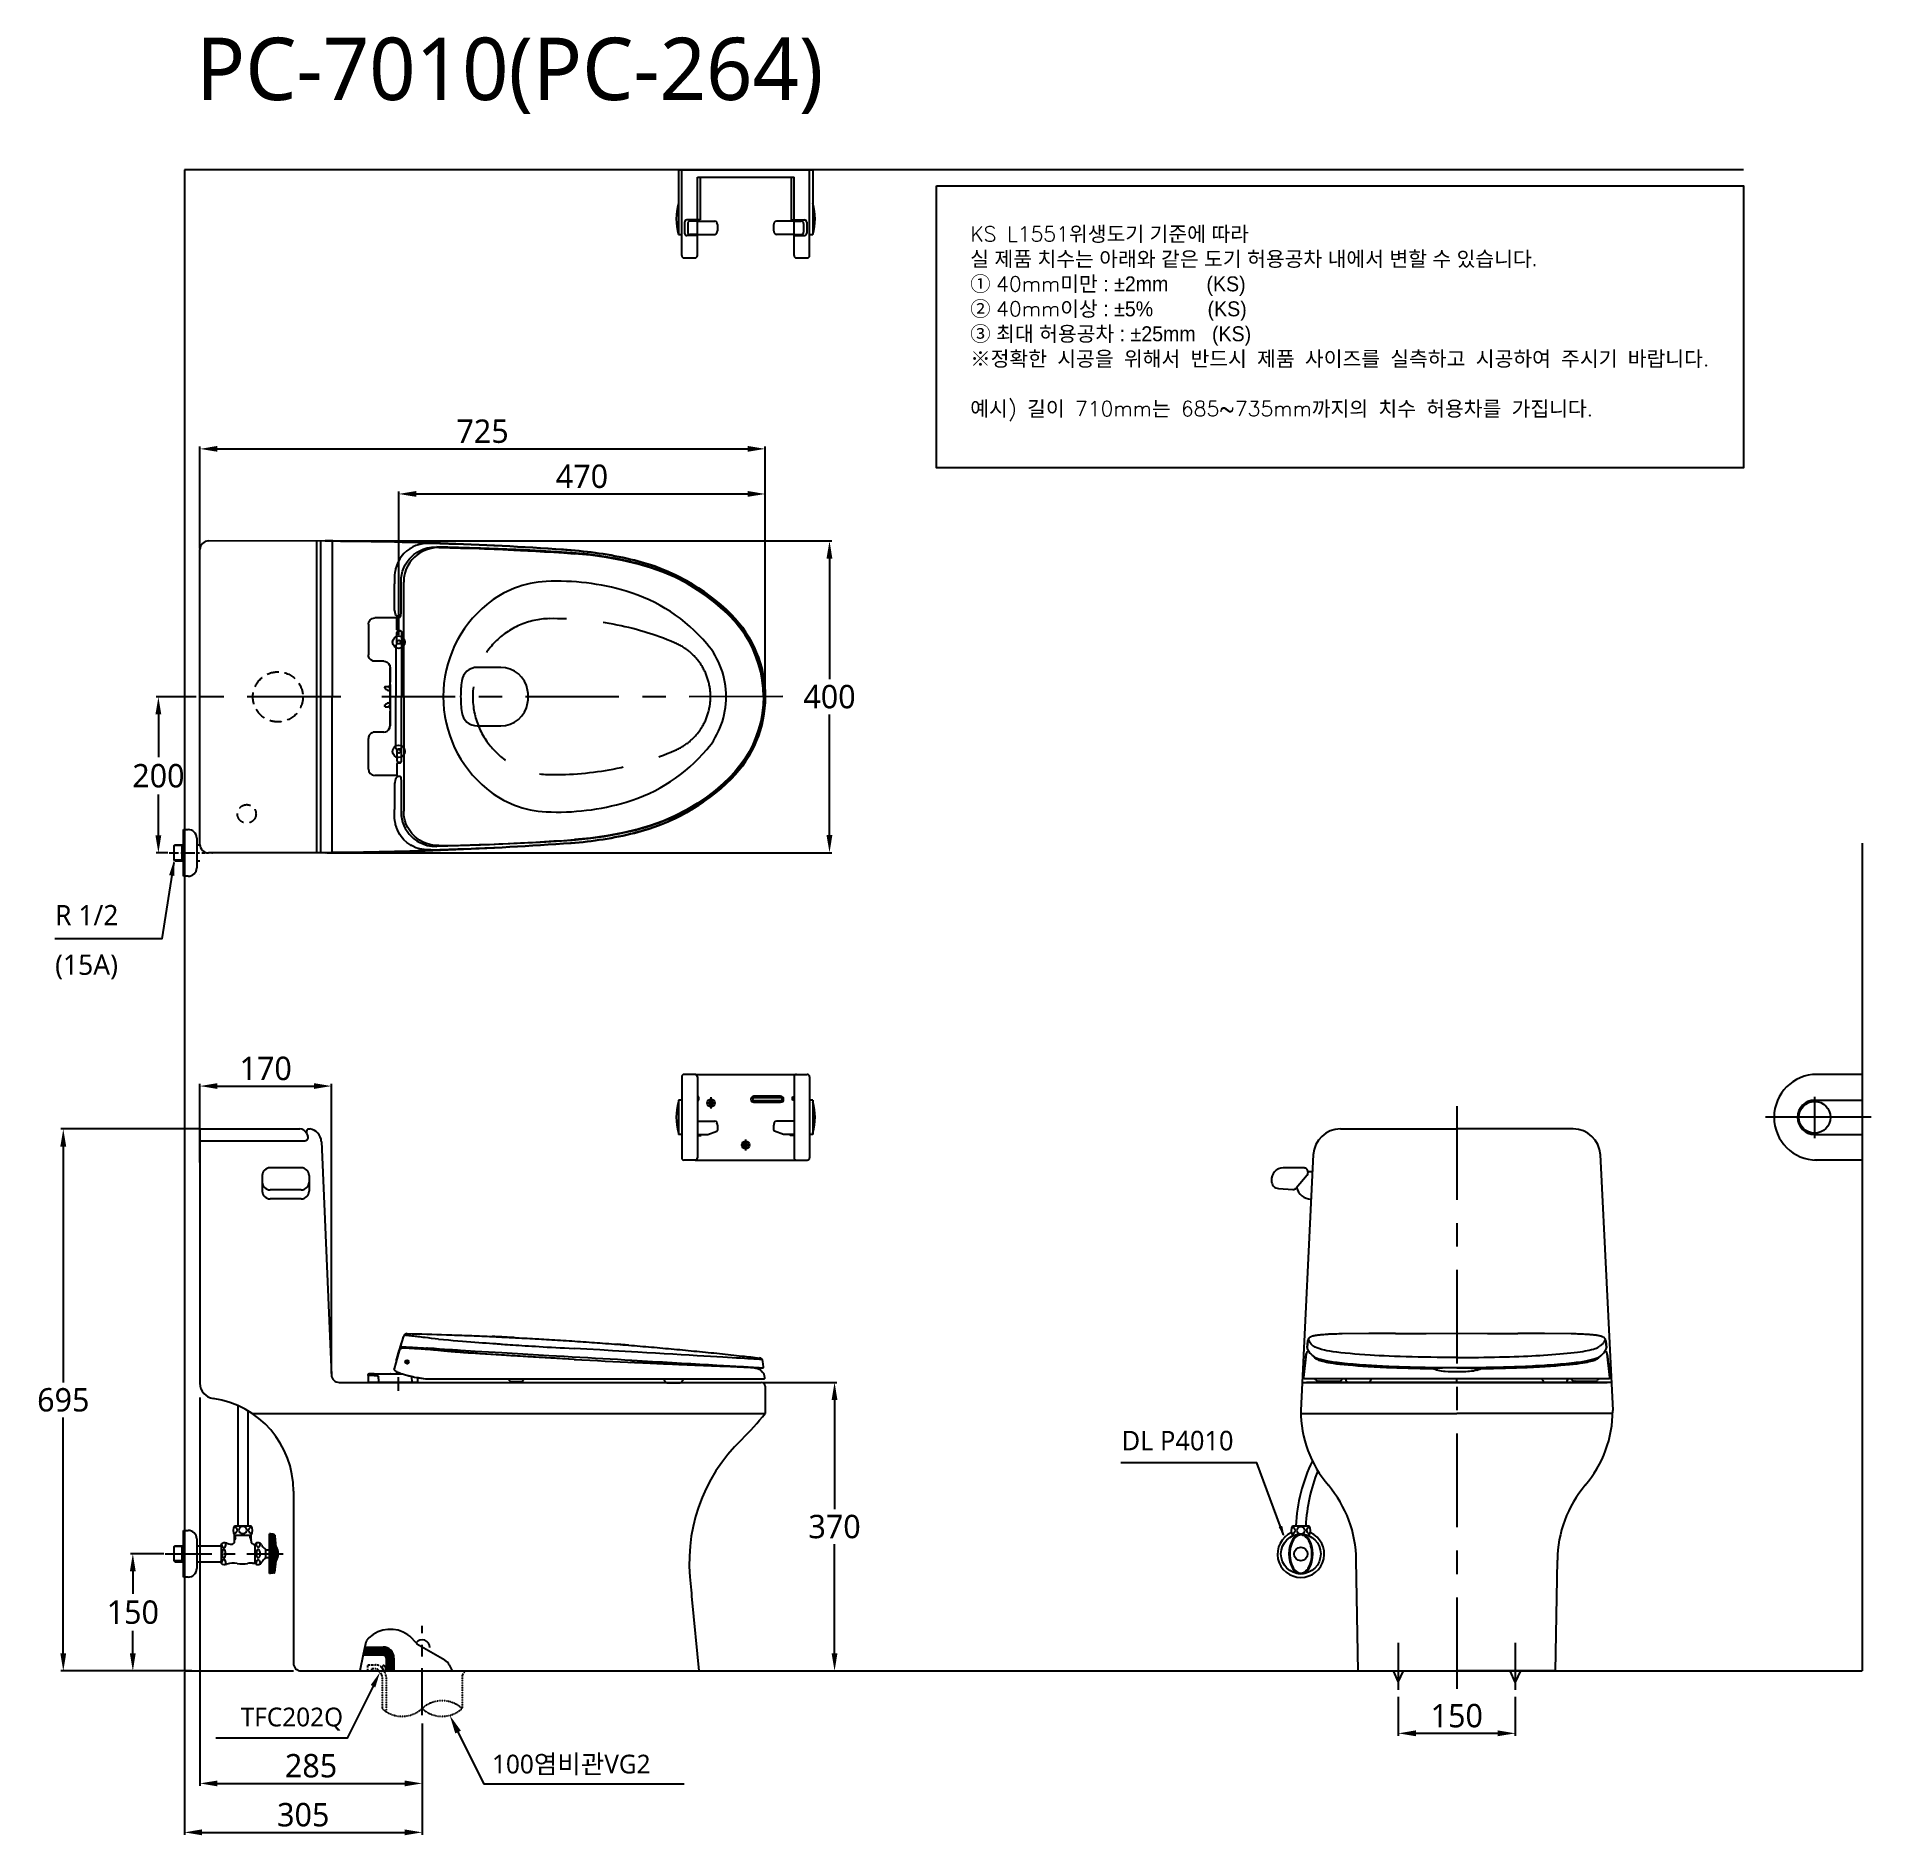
# Model space of a CAD drawing. Header units: millimetres. Extents: x 4041 to 6394, y 527 to 2834.
import ezdxf

# ---------------------------------------------------------------- set-up
doc = ezdxf.new("R2010")
doc.units = ezdxf.units.MM
doc.header["$LTSCALE"] = 3
for name, pattern in [('CENTER', [7, 4, -1, 1, -1]), ('HIDDEN', [9.525, 6.35, -3.175]), ('HIDDEN2', [0.1875, 0.125, -0.0625])]:
    doc.linetypes.add(name, pattern=pattern)
for name, color, linetype in [('1', 1, 'Continuous'), ('2', 2, 'Continuous'), ('3', 3, 'Continuous'), ('4', 4, 'Continuous'), ('6', 6, 'Continuous'), ('CENTER', 2, 'CENTER'), ('FAUCET', 4, 'Continuous')]:
    doc.layers.add(name, color=color, linetype=linetype)
doc.styles.add('GHS', font='romans', dxfattribs={"bigfont": 'ghs'})
doc.styles.add('ROMANS', font='romans', dxfattribs={"height": 10.144927})
doc.styles.get("Standard").update_dxf_attribs({"font": 'NanumGothic.ttf'})
doc.dimstyles.get("Standard").update_dxf_attribs({"dimtxt": 20, "dimasz": 15, "dimexe": 2, "dimexo": 1, "dimgap": 5, "dimtad": 1, "dimtih": 1, "dimtoh": 1, "dimdec": 0, "dimzin": 0, "dimdsep": 46, "dimtxsty": 'Standard', "dimcen": 0, "dimclrt": 2, "dimadec": 0, "dimazin": 0, "dimtfac": 1, "dimtdec": 0, "dimtofl": 0, "dimtmove": 0, "dimatfit": 3, "dimfxl": 0, "dimtolj": 1, "dimtzin": 0, "dimarcsym": 0})

msp = doc.modelspace()

# ---------------------------------------------------------------- texts
at = {"insert": (4245.3, 2832.6), "char_height": 80, "width": 456.6, "attachment_point": 1, "style": 'GHS'}
msp.add_mtext('{\\fNanumGothic|b0|i0|c0|p50;PC-7010(PC-264)}', dxfattribs=at)
at = {"layer": '2'}
for s, p in [('R 1/2', (4064.5, 1694.4)), ('(15A)', (4064.5, 1630.9))]:
    msp.add_text(s, height=26, dxfattribs=at).set_placement(p)
for s, insert, char_height, attachment_point, style in [('{\\Fromans|c129;KS L1551\\fGulim|b0|i0|c129|p50;위생도기 기준에 따라 \\P실 제품 치수는 아래와 같은 도기 허용공차 내에서 변할 수 있습니다. \\Fromans|c129;\\P\\fGulim|b0|i0|c129|p50;① \\Fromans|c129;40mm\\fGulim|b0|i0|c129|p50;미만 : ±2mm       (KS)\\Fromans|c129; \\P\\fGulim|b0|i0|c129|p50;② \\Fromans|c129;40mm\\fGulim|b0|i0|c129|p50;이상 : ±5%          (KS)\\Fromans|c129;\\P\\fGulim|b0|i0|c129|p50;③ 최대 허용공차 : ±25mm   (KS)}\\P※정확한 시공을 위해서 반드시 제품 사이즈를 실측하고 시공하여 주시기 바랍니다.\\P\\P예시) 길이 710mm는 685~735mm까지의 치수 허용차를 가집니다.', (5238.3, 2465.7), 19.2, 4, 'ROMANS'), ('{\\fNanumGothic|b0|i0|c129|p50;DL P4010}', (5432.5, 1033.4), 25, 4, 'GHS'), ('{\\fNanumGothic|b0|i0|c129|p50;TFC202Q}', (4433.9, 676.3), 24, 6, 'ROMANS'), ('{\\fNanumGothic|b0|i0|c129|p50;100염비관VG2}', (4624.9, 617.5), 24, 4, 'ROMANS')]:
    msp.add_mtext(s, dxfattribs=dict(at, insert=insert, char_height=char_height, attachment_point=attachment_point, style=style))

# ---------------------------------------------------------------- blocks, each defined once
blk = doc.blocks.new('*D4')
at = {"color": 0, "linetype": 'ByBlock', "lineweight": -2}
for p, q in [((4250.3, 2177.7), (4250.3, 2308.3)), ((4975.3, 1989.1), (4975.3, 2308.3)), ((4272.8, 2305.3), (4952.8, 2305.3))]:
    blk.add_line(p, q, dxfattribs=at)
at = {"color": 0}
for points in [[(4272.8, 2309.1), (4272.8, 2301.6), (4250.3, 2305.3)], [(4952.8, 2309.1), (4952.8, 2301.6), (4975.3, 2305.3)]]:
    blk.add_solid(points, dxfattribs=at)
at = {"layer": 'DEFPOINTS', "color": 0}
for p in [(4975.3, 2305.3), (4250.3, 2176.2), (4975.3, 1987.6)]:
    blk.add_point(p, dxfattribs=at)
at = {"color": 2, "insert": (4612.8, 2327.8), "char_height": 30, "attachment_point": 5}
blk.add_mtext('\\A1;725', dxfattribs=at)
blk = doc.blocks.new('*D5')
at = {"color": 0, "linetype": 'ByBlock', "lineweight": -2}
for p, q in [((4505.3, 2066.9), (4505.3, 2250.5)), ((4527.8, 2247.5), (4952.8, 2247.5)), ((4975.3, 1989.1), (4975.3, 2250.5))]:
    blk.add_line(p, q, dxfattribs=at)
at = {"color": 0}
for points in [[(4527.8, 2251.3), (4527.8, 2243.8), (4505.3, 2247.5)], [(4952.8, 2251.3), (4952.8, 2243.8), (4975.3, 2247.5)]]:
    blk.add_solid(points, dxfattribs=at)
at = {"layer": 'DEFPOINTS', "color": 0}
for p in [(4975.3, 2247.5), (4505.3, 2065.4), (4975.3, 1987.6)]:
    blk.add_point(p, dxfattribs=at)
at = {"color": 2, "insert": (4740.3, 2270), "char_height": 30, "attachment_point": 5}
blk.add_mtext('\\A1;470', dxfattribs=at)
blk = doc.blocks.new('*D6')
at = {"color": 0, "linetype": 'ByBlock', "lineweight": -2}
for p, q in [((4248.8, 1433.2), (4072, 1433.2)), ((4075, 1410.7), (4075, 1108.2)), ((4075, 760.7), (4075, 1063.2)), ((4228.8, 738.2), (4072, 738.2))]:
    blk.add_line(p, q, dxfattribs=at)
at = {"color": 0}
for points in [[(4071.2, 1410.7), (4078.7, 1410.7), (4075, 1433.2)], [(4071.2, 760.7), (4078.7, 760.7), (4075, 738.2)]]:
    blk.add_solid(points, dxfattribs=at)
at = {"layer": 'DEFPOINTS', "color": 0}
for p in [(4250.3, 1433.2), (4075, 738.2), (4230.3, 738.2)]:
    blk.add_point(p, dxfattribs=at)
at = {"color": 2, "insert": (4075, 1085.7), "char_height": 30, "attachment_point": 5}
blk.add_mtext('\\A1;695', dxfattribs=at)
blk = doc.blocks.new('*D7')
at = {"color": 0, "linetype": 'ByBlock', "lineweight": -2}
for p, q in [((4971.8, 1108.2), (5067.3, 1108.2)), ((5064.3, 1085.7), (5064.3, 945.7)), ((5064.3, 760.7), (5064.3, 900.7)), ((4891.8, 738.2), (5067.3, 738.2))]:
    blk.add_line(p, q, dxfattribs=at)
at = {"color": 0}
for points in [[(5060.5, 1085.7), (5068, 1085.7), (5064.3, 1108.2)], [(5060.5, 760.7), (5068, 760.7), (5064.3, 738.2)]]:
    blk.add_solid(points, dxfattribs=at)
at = {"layer": 'DEFPOINTS', "color": 0}
for p in [(4970.3, 1108.2), (4890.3, 738.2), (5064.3, 738.2)]:
    blk.add_point(p, dxfattribs=at)
at = {"color": 2, "insert": (5064.3, 923.2), "char_height": 30, "attachment_point": 5}
blk.add_mtext('\\A1;370', dxfattribs=at)
blk = doc.blocks.new('*X2')
at = {"color": 0}
for p, q in [((1040, 968), (1078.1, 968)), ((1040.2, 969), (1077.7, 969)), ((1040.4, 970), (1077.2, 970)), ((1040.6, 971), (1076.6, 971)), ((1040.8, 972), (1075.8, 972)), ((1041, 973), (1074.9, 973)), ((1041.2, 974), (1073.8, 974)), ((1041.4, 975), (1072.4, 975)), ((1041.6, 976), (1070.5, 976)), ((1041.8, 977), (1066.9, 977)), ((1066, 967), (1078.4, 967)), ((1067.8, 966), (1078.7, 966)), ((1068.5, 965), (1078.9, 965)), ((1068.9, 964), (1079, 964)), ((1069, 963), (1079, 963)), ((1069, 962), (1079, 962)), ((1069, 961), (1079, 961)), ((1069, 960), (1079, 960)), ((1069, 959), (1079, 959)), ((1069, 958), (1079, 958)), ((1069, 957), (1079, 957)), ((1069, 956), (1079, 956)), ((1069, 955), (1079, 955)), ((1069, 954), (1079, 954)), ((1069, 953), (1079, 953)), ((1069, 952), (1079, 952)), ((1069, 951), (1079, 951)), ((1069, 950), (1079, 950)), ((1069, 949), (1079, 949)), ((1069, 948), (1079, 948)), ((1069, 947), (1079, 947))]:
    blk.add_line(p, q, dxfattribs=at)
blk = doc.blocks.new('*D8')
at = {"color": 0, "linetype": 'ByBlock', "lineweight": -2}
for p, q in [((4250.3, 736.7), (4250.3, 591)), ((4535.3, 670.9), (4535.3, 591)), ((4272.8, 594), (4512.8, 594))]:
    blk.add_line(p, q, dxfattribs=at)
at = {"color": 0}
for points in [[(4272.8, 597.7), (4272.8, 590.2), (4250.3, 594)], [(4512.8, 597.7), (4512.8, 590.2), (4535.3, 594)]]:
    blk.add_solid(points, dxfattribs=at)
at = {"layer": 'DEFPOINTS', "color": 0}
for p in [(4250.3, 738.2), (4535.3, 672.4), (4535.3, 594)]:
    blk.add_point(p, dxfattribs=at)
at = {"color": 2, "insert": (4392.8, 616.5), "char_height": 30, "attachment_point": 5}
blk.add_mtext('\\A1;285', dxfattribs=at)
blk = doc.blocks.new('*D9')
at = {"color": 0, "linetype": 'ByBlock', "lineweight": -2}
for p, q in [((4230.3, 736.7), (4230.3, 528.2)), ((4535.3, 669.9), (4535.3, 528.2)), ((4252.8, 531.2), (4512.8, 531.2))]:
    blk.add_line(p, q, dxfattribs=at)
at = {"color": 0}
for points in [[(4252.8, 535), (4252.8, 527.5), (4230.3, 531.2)], [(4512.8, 535), (4512.8, 527.5), (4535.3, 531.2)]]:
    blk.add_solid(points, dxfattribs=at)
at = {"layer": 'DEFPOINTS', "color": 0}
for p in [(4230.3, 738.2), (4535.3, 671.4), (4535.3, 531.2)]:
    blk.add_point(p, dxfattribs=at)
at = {"color": 2, "insert": (4382.8, 553.7), "char_height": 30, "attachment_point": 5}
blk.add_mtext('\\A1;305', dxfattribs=at)
blk = doc.blocks.new('*D10')
at = {"color": 0, "linetype": 'ByBlock', "lineweight": -2}
for p, q in [((4245.5, 1987.2), (4194, 1987.2)), ((4197, 1964.7), (4197, 1909.8)), ((4197, 1809.7), (4197, 1862.2)), ((4209.1, 1787.2), (4194, 1787.2))]:
    blk.add_line(p, q, dxfattribs=at)
at = {"color": 0}
for points in [[(4193.2, 1964.7), (4200.7, 1964.7), (4197, 1987.2)], [(4193.2, 1809.7), (4200.7, 1809.7), (4197, 1787.2)]]:
    blk.add_solid(points, dxfattribs=at)
at = {"layer": 'DEFPOINTS', "color": 0}
for p in [(4247, 1987.2), (4197, 1787.2), (4210.6, 1787.2)]:
    blk.add_point(p, dxfattribs=at)
at = {"color": 2, "insert": (4197, 1886), "char_height": 30, "attachment_point": 5}
blk.add_mtext('\\A1;200', dxfattribs=at)
blk = doc.blocks.new('*D11')
at = {"color": 0, "linetype": 'ByBlock', "lineweight": -2}
for p, q in [((4412.3, 2187.2), (5060.8, 2187.2)), ((5057.8, 2164.7), (5057.8, 2009.9)), ((5057.8, 1810), (5057.8, 1964.9)), ((4413.2, 1787.5), (5060.8, 1787.5))]:
    blk.add_line(p, q, dxfattribs=at)
at = {"color": 0}
for points in [[(5054, 2164.7), (5061.5, 2164.7), (5057.8, 2187.2)], [(5054, 1810), (5061.5, 1810), (5057.8, 1787.5)]]:
    blk.add_solid(points, dxfattribs=at)
at = {"layer": 'DEFPOINTS', "color": 0}
for p in [(4410.8, 2187.2), (4411.7, 1787.5), (5057.8, 1787.5)]:
    blk.add_point(p, dxfattribs=at)
at = {"color": 2, "insert": (5057.8, 1987.4), "char_height": 30, "attachment_point": 5}
blk.add_mtext('\\A1;400', dxfattribs=at)
blk = doc.blocks.new('*D12')
at = {"color": 0, "linetype": 'ByBlock', "lineweight": -2}
for p, q in [((4204.1, 888.5), (4161.2, 888.5)), ((4164.2, 866), (4164.2, 837.2)), ((4164.2, 760.7), (4164.2, 789.6)), ((4239.7, 738.2), (4161.2, 738.2))]:
    blk.add_line(p, q, dxfattribs=at)
at = {"color": 0}
for points in [[(4160.4, 866), (4167.9, 866), (4164.2, 888.5)], [(4160.4, 760.7), (4167.9, 760.7), (4164.2, 738.2)]]:
    blk.add_solid(points, dxfattribs=at)
at = {"layer": 'DEFPOINTS', "color": 0}
for p in [(4205.6, 888.5), (4164.2, 738.2), (4241.2, 738.2)]:
    blk.add_point(p, dxfattribs=at)
at = {"color": 2, "insert": (4164.2, 813.4), "char_height": 30, "attachment_point": 5}
blk.add_mtext('\\A1;150', dxfattribs=at)
blk = doc.blocks.new('*D13')
at = {"layer": '1', "color": 0, "linetype": 'ByBlock', "lineweight": -2}
for p, q in [((5787.4, 704.9), (5787.4, 655.2)), ((5937.4, 704.9), (5937.4, 655.2)), ((5914.9, 658.2), (5809.9, 658.2))]:
    blk.add_line(p, q, dxfattribs=at)
at = {"layer": '1', "color": 0}
for points in [[(5809.9, 662), (5809.9, 654.5), (5787.4, 658.2)], [(5914.9, 662), (5914.9, 654.5), (5937.4, 658.2)]]:
    blk.add_solid(points, dxfattribs=at)
at = {"layer": 'DEFPOINTS', "color": 0}
for p in [(5787.4, 706.4), (5937.4, 706.4), (5787.4, 658.2)]:
    blk.add_point(p, dxfattribs=at)
at = {"layer": '1', "color": 2, "insert": (5862.4, 680.7), "char_height": 30, "attachment_point": 5}
blk.add_mtext('\\A1;150', dxfattribs=at)
blk = doc.blocks.new('*D14')
at = {"color": 0, "linetype": 'ByBlock', "lineweight": -2}
for p, q in [((4250.3, 1390.4), (4250.3, 1491.2)), ((4272.8, 1488.2), (4396.4, 1488.2)), ((4418.9, 1119.6), (4418.9, 1491.2))]:
    blk.add_line(p, q, dxfattribs=at)
at = {"color": 0}
for points in [[(4272.8, 1492), (4272.8, 1484.5), (4250.3, 1488.2)], [(4396.4, 1492), (4396.4, 1484.5), (4418.9, 1488.2)]]:
    blk.add_solid(points, dxfattribs=at)
at = {"layer": 'DEFPOINTS', "color": 0}
for p in [(4418.9, 1488.2), (4250.3, 1388.9), (4418.9, 1118.1)]:
    blk.add_point(p, dxfattribs=at)
at = {"color": 2, "insert": (4334.6, 1510.7), "char_height": 30, "attachment_point": 5}
blk.add_mtext('\\A1;170', dxfattribs=at)
blk = doc.blocks.new('A$C18963F04')
at = {"color": 2, "ltscale": 50}
for p, q in [((80.2, 392.7), (80.2, 392.7)), ((33.5, 308.9), (33.5, 341)), ((0, 289.2), (0, 249.9)), ((0, 289.2), (0, 289.2)), ((13.6, 297.4), (8, 297.4)), ((14.4, 297.4), (13.8, 297.3)), ((36.5, 297.4), (14.4, 297.4)), ((36.4, 282.8), (36.4, 296.9)), ((36.9, 298.2), (40.1, 298.4)), ((38.5, 299), (38.1, 299)), ((38.6, 299), (38.2, 299)), ((35.3, 262.1), (35.3, 196.4)), ((36.5, 265.4), (36.5, 278.6)), ((36.9, 281.5), (41.2, 281.3)), ((41.4, 263.7), (38.4, 263.9)), ((42.6, 276.3), (42.6, 196.4)), ((0, 249.9), (0, 249.9)), ((0, 249.9), (0, 249.9)), ((19.7, 241.9), (8, 241.9)), ((19.7, 241.9), (19.7, 241.9)), ((27.7, 234.1), (27.7, 234.1)), ((27.7, 234.1), (27.7, 215)), ((27.7, 212.5), (27.7, 233.9)), ((27.7, 207.4), (27.7, 212.5)), ((27.7, 207.4), (27.7, 212.5)), ((27.7, 212), (27.7, 211.9)), ((27.7, 211.9), (27.7, 203.6)), ((27.7, 207.1), (27.7, 211.9)), ((21, 208.8), (21, 208.7)), ((21, 207.7), (21, 208.7)), ((21.5, 209.3), (25.7, 209.3)), ((27, 207.7), (27, 208.8)), ((27.2, 204.3), (27.2, 204.3)), ((27.2, 188.5), (27.2, 188.5)), ((27.7, 206.7), (27.7, 206.4)), ((27.7, 206.4), (27.7, 206.7)), ((27.7, 201.4), (27.7, 206.2)), ((27.7, 203.6), (27.7, 204.3)), ((27.7, 203.4), (27.7, 203.6)), ((27.7, 203.6), (27.7, 203.4)), ((27.7, 202.9), (27.7, 196.4)), ((27.7, 189.9), (27.7, 196.4)), ((27.7, 191.4), (27.7, 186.6)), ((27.7, 189.4), (27.7, 189.2)), ((27.7, 189.2), (27.7, 189.4)), ((27.7, 180.9), (27.7, 189.2)), ((27.7, 189.2), (27.7, 188.5)), ((35.3, 130.6), (35.3, 196.4)), ((42.6, 116.5), (42.6, 196.4)), ((507.3, 196.4), (506.6, 196.4)), ((21, 185), (21, 184.1)), ((21, 184), (21, 184.1)), ((21.5, 183.5), (25.7, 183.5)), ((27, 185.1), (27, 184)), ((27.7, 186.1), (27.7, 186.4)), ((27.7, 186.4), (27.7, 186.1)), ((27.7, 185.7), (27.7, 180.9)), ((27.7, 185.4), (27.7, 180.3)), ((27.7, 185.4), (27.7, 180.3)), ((27.7, 180.8), (27.7, 180.9)), ((27.7, 180.3), (27.7, 158.9)), ((27.7, 158.7), (27.7, 177.8)), ((0, 103.6), (0, 142.9)), ((0, 142.9), (0, 142.9)), ((0, 142.9), (0, 142.9)), ((19.7, 150.9), (8, 150.9)), ((19.7, 150.9), (19.7, 150.9)), ((27.7, 158.7), (27.7, 158.7)), ((36.5, 127.4), (36.5, 114.2)), ((41.4, 129.1), (38.4, 128.9)), ((0, 103.6), (0, 103.6)), ((13.6, 95.4), (8, 95.4)), ((14.4, 95.4), (13.8, 95.5)), ((36.5, 95.4), (14.4, 95.4)), ((36.4, 110), (36.4, 95.9)), ((36.9, 111.3), (41.2, 111.5)), ((36.9, 94.6), (40.1, 94.4)), ((33.5, 83.8), (33.5, 51.8)), ((38.5, 93.8), (38.1, 93.8)), ((38.6, 93.8), (38.2, 93.8)), ((80.2, 0.1), (80.2, 0.1))]:
    blk.add_line(p, q, dxfattribs=at)
for points in [[(54.4, 387), (52.9, 386), (49.1, 383.3), (45.6, 380), (43.7, 377.9), (42, 375.6), (40.3, 373.2), (38.1, 369.3), (36.3, 364.9), (36, 364.3), (35.8, 363.5), (35.5, 362.6), (35.2, 361.6), (34.9, 360.4), (34.6, 359), (34, 355.8), (33.6, 352), (33.5, 347.6)], [(41.8, 344.3), (42.1, 348.8), (42.7, 353.2), (43.8, 357.4), (45.3, 361.5), (47.2, 365.4), (49.5, 369.1), (52.2, 372.6), (55.2, 375.8), (58.4, 378.7), (61.9, 381.2), (65, 383)], [(90.3, 387.5), (84.4, 387.2), (78.7, 386.1), (73.2, 384.4), (69.3, 382.6), (65.5, 380.5), (62.1, 378), (58.9, 375.2), (55.7, 371.8), (52.9, 368.2), (50.5, 364.3), (48.6, 360.2), (46.7, 354.6), (45.5, 348.9), (45.2, 343.1)], [(53.1, 386.2), (53.9, 386.7), (54.3, 386.9)], [(76.5, 392.8), (71.4, 392.6), (66.1, 391.7), (60.8, 390.1), (56.8, 388.3), (54.4, 387)], [(62.5, 381.6), (64.9, 383), (65, 383.1)], [(65, 383), (65.8, 383.5), (70, 385.3), (75.4, 387.1), (81.4, 388.2), (87.6, 388.5)], [(80.2, 392.7), (76.5, 392.8)], [(76.5, 392.8), (76.5, 392.8), (76.5, 392.8)], [(507.4, 196.4), (507, 207.1), (505.8, 217.8), (503.8, 228.3), (501.1, 238.6), (497.6, 248.8), (493.4, 258.6), (487.4, 270), (480.4, 280.8), (472.5, 290.9), (463.7, 300.3), (454.4, 309.1), (442.2, 319.5), (429.4, 329.1), (416, 337.9), (402, 345.7), (387.6, 352.7), (372.7, 358.7), (357.5, 363.8), (342.1, 368), (322.1, 372.5), (302, 376.2), (281.7, 378.9), (261.3, 380.7), (240.9, 382.1), (220.5, 383.4), (200.1, 384.5), (143.9, 387), (87.6, 388.5)], [(90.3, 387.5), (104.5, 387.2), (117.9, 386.9), (130.3, 386.6), (141.9, 386.2), (148.8, 386), (155.2, 385.8), (161.4, 385.5), (167.2, 385.3), (172.6, 385.1), (179.2, 384.8), (186.7, 384.4), (195.2, 384), (204.6, 383.5), (214.9, 382.9), (225.9, 382.3), (237.8, 381.5), (250.6, 380.7), (264.3, 379.7)], [(506.6, 196.4), (506.2, 206.9), (505.1, 217.4), (503.2, 227.8), (500.5, 238), (497.1, 248), (493, 257.7), (488.2, 267.1), (482.7, 276.1), (476.6, 284.6), (469.9, 292.7), (462.6, 300.3), (455.1, 307.6), (444.6, 316.7), (433.6, 325.2), (422.1, 333.1), (407.8, 341.7), (393, 349.4), (377.7, 356), (362, 361.6), (346, 366.2), (325.8, 371), (305.4, 374.8), (284.9, 377.8), (264.3, 379.7)], [(33.5, 347.6), (33.6, 341)], [(33.5, 341), (33.5, 341), (33.6, 341)], [(41.8, 303.3), (41.8, 307.9), (41.8, 313.5), (41.8, 320), (41.8, 327.3), (41.8, 335.5), (41.8, 344.3)], [(41.8, 344.3), (41.8, 344.3), (41.8, 344.3)], [(45.3, 274.7), (45.3, 308.9), (45.2, 343.1)], [(38.1, 299), (37.4, 299.1), (36.7, 299.4), (36, 300), (35.3, 301), (34.7, 302.3), (34.1, 304.1), (33.7, 306.3), (33.6, 307.6), (33.5, 309.1)], [(33.5, 309), (33.5, 309), (33.5, 309)], [(33.5, 309), (33.6, 309)], [(38.6, 299), (38.5, 299)], [(40.1, 298.4), (40.5, 298.4), (40.9, 298.8), (41.2, 299.3), (41.5, 300), (41.7, 301.7), (41.8, 303.4)], [(37.3, 264.1), (36.5, 264), (35.9, 263.6), (35.4, 262.9), (35.3, 262.1)], [(36.5, 278.5), (36.5, 278.5), (36.7, 279.2), (37, 279.7), (37.4, 280.1), (37.7, 280.3), (37.9, 280.4), (38.1, 280.4), (38.3, 280.5), (38.5, 280.5), (38.9, 280.5), (39.5, 280.5), (39.9, 280.6)], [(38.4, 263.9), (38.1, 263.9), (37.9, 264), (37.7, 264), (37.5, 264.1), (37.2, 264.2), (36.9, 264.5), (36.6, 264.9), (36.5, 265.4), (36.5, 265.5)], [(42.6, 263.7), (42.5, 263.7), (41.9, 263.7), (41.5, 263.7)], [(21, 207.7), (21, 207.4)], [(25.7, 204.5), (25.8, 204.5), (26.3, 204.4), (26.7, 204.3), (27, 204.3), (27.2, 204.2), (27.2, 204.3)], [(25.7, 188.3), (25.8, 188.3), (26.3, 188.4), (26.7, 188.5), (27, 188.5), (27.2, 188.5), (27.2, 188.5)], [(26.5, 209.3), (26.7, 209.3), (26.9, 209.2), (27, 209), (27, 208.9), (27, 208.8), (27, 208.8)], [(27, 207.7), (27, 207.6), (27.1, 207.5), (27.1, 207.4), (27.2, 207.3), (27.2, 207.3)], [(27.2, 207.2), (27.3, 207.2), (27.3, 207.2), (27.4, 207.2)], [(27.2, 204.3), (27.3, 204.3), (27.3, 204.3), (27.4, 204.3), (27.6, 204.3), (27.7, 204.3)], [(27.2, 188.5), (27.3, 188.5), (27.3, 188.5), (27.4, 188.5), (27.6, 188.5), (27.7, 188.5)], [(27.7, 207.1), (27.6, 207.1), (27.4, 207.1), (27.4, 207.2)], [(27.7, 203.7), (27.7, 203.7), (27.7, 203.6), (27.7, 203.6)], [(27.7, 196.4), (27.7, 198.4), (27.7, 201.4)], [(27.7, 196.4), (27.7, 194.4), (27.7, 191.4)], [(27.7, 189.1), (27.7, 189.1), (27.7, 189.2), (27.7, 189.2)], [(507.4, 196.4), (507, 185.7), (505.8, 175), (503.8, 164.5), (501.1, 154.1), (497.6, 144), (493.4, 134.2), (487.4, 122.8), (480.4, 112), (472.5, 101.9), (463.7, 92.5), (454.4, 83.6), (442.2, 73.3), (429.4, 63.7), (416, 54.9), (402, 47.1), (387.6, 40.1), (372.7, 34.1), (357.5, 29), (342.1, 24.8), (322.1, 20.3), (302, 16.6), (281.7, 13.9), (261.3, 12.1), (240.9, 10.7), (220.5, 9.4), (200.1, 8.3), (143.9, 5.8), (87.6, 4.3)], [(506.6, 196.4), (506.2, 185.9), (505.1, 175.4), (503.2, 165), (500.5, 154.8), (497.1, 144.8), (493, 135.1), (488.2, 125.7), (482.7, 116.7), (476.6, 108.2), (469.9, 100), (462.6, 92.4), (455.1, 85.2), (444.6, 76.1), (433.6, 67.6), (422.1, 59.7), (407.8, 51.1), (393, 43.4), (377.7, 36.8), (362, 31.2), (346, 26.6), (325.8, 21.8), (305.4, 17.9), (284.9, 15), (264.3, 13.1)], [(508.8, 196.4), (508.2, 196.4), (507.5, 196.4), (507.4, 196.4)], [(21, 185), (21, 185.4)], [(26.5, 183.5), (26.7, 183.5), (26.9, 183.6), (27, 183.8), (27, 183.9), (27, 183.9), (27, 184)], [(27, 185.1), (27, 185.2), (27.1, 185.3), (27.1, 185.4), (27.2, 185.5), (27.2, 185.5)], [(27.2, 185.6), (27.3, 185.6), (27.3, 185.6), (27.4, 185.6)], [(27.7, 185.7), (27.6, 185.7), (27.4, 185.7), (27.4, 185.6)], [(37.3, 128.6), (36.5, 128.8), (35.9, 129.2), (35.4, 129.9), (35.3, 130.6)], [(38.4, 128.9), (38.1, 128.9), (37.9, 128.8), (37.7, 128.8), (37.5, 128.7), (37.2, 128.6), (36.9, 128.3), (36.6, 127.9), (36.5, 127.3), (36.5, 127.3)], [(42.6, 129.1), (42.5, 129.1), (41.9, 129.1), (41.5, 129.1)], [(45.3, 118.1), (45.3, 83.9), (45.2, 49.7)], [(36.5, 114.3), (36.5, 114.3), (36.7, 113.5), (37, 113.1), (37.4, 112.7), (37.7, 112.5), (37.9, 112.4), (38.1, 112.4), (38.3, 112.3), (38.5, 112.3), (38.9, 112.3), (39.5, 112.3), (39.9, 112.2)], [(40.1, 94.4), (40.5, 94.4), (40.9, 94), (41.2, 93.5), (41.5, 92.8), (41.7, 91.1), (41.8, 89.4)], [(38.1, 93.8), (37.4, 93.7), (36.7, 93.4), (36, 92.8), (35.3, 91.8), (34.7, 90.5), (34.1, 88.7), (33.7, 86.5), (33.6, 85.2), (33.5, 83.7)], [(33.5, 83.8), (33.5, 83.8), (33.5, 83.8)], [(33.5, 83.8), (33.6, 83.8)], [(38.6, 93.8), (38.5, 93.8)], [(41.8, 89.5), (41.8, 84.9), (41.8, 79.3), (41.8, 72.8), (41.8, 65.5), (41.8, 57.3), (41.8, 48.5)], [(33.5, 45.2), (33.6, 51.8)], [(33.5, 51.8), (33.5, 51.8), (33.6, 51.8)], [(41.8, 48.4), (42.1, 44), (42.7, 39.6), (43.8, 35.4), (45.3, 31.3), (47.2, 27.4), (49.5, 23.7), (52.2, 20.2), (55.2, 17), (58.4, 14.1), (61.9, 11.6), (65, 9.8)], [(41.8, 48.4), (41.8, 48.4), (41.8, 48.4)], [(90.3, 5.3), (84.4, 5.6), (78.7, 6.7), (73.2, 8.4), (69.3, 10.2), (65.5, 12.3), (62.1, 14.8), (58.9, 17.6), (55.7, 21), (52.9, 24.6), (50.5, 28.5), (48.6, 32.5), (46.7, 38.2), (45.5, 43.9), (45.2, 49.7)], [(54.4, 5.8), (52.9, 6.8), (49.1, 9.5), (45.6, 12.8), (43.7, 14.9), (42, 17.2), (40.3, 19.6), (38.1, 23.5), (36.3, 27.8), (36, 28.5), (35.8, 29.2), (35.5, 30.2), (35.2, 31.2), (34.9, 32.4), (34.6, 33.8), (34, 37), (33.6, 40.8), (33.5, 45.2)], [(53.1, 6.6), (53.9, 6.1), (54.3, 5.8)], [(76.5, 0), (71.4, 0.2), (66.1, 1.1), (60.8, 2.7), (56.8, 4.5), (54.4, 5.8)], [(62.5, 11.2), (64.9, 9.8), (65, 9.7)], [(65, 9.8), (65.8, 9.3), (70, 7.5), (75.4, 5.7), (81.4, 4.6), (87.6, 4.3)], [(80.2, 0.1), (76.5, 0)], [(76.5, 0), (76.5, 0), (76.5, 0)], [(90.3, 5.3), (104.5, 5.6), (117.9, 5.9), (130.3, 6.2), (141.9, 6.6), (148.8, 6.8), (155.2, 7), (161.4, 7.3), (167.2, 7.5), (172.6, 7.7), (179.2, 8), (186.7, 8.4), (195.2, 8.8), (204.6, 9.3), (214.9, 9.8), (225.9, 10.5), (237.8, 11.3), (250.6, 12.1), (264.3, 13.1)]]:
    blk.add_lwpolyline(points, dxfattribs=at)
for centre in [(38.8, 266.4), (38.8, 126.4)]:
    blk.add_circle(centre, 2.37, dxfattribs=at)
for centre, radius, start, end in [((8.2, -2874.1), 3267.6, 85.4987, 88.7365), ((8.2, -2874.1), 3267.6, 85.4987, 88.7365), ((228.8, -71), 455.9, 74.0873, 85.4987), ((228.8, -71), 455.9, 74.0873, 85.4987), ((284.2, 123.2), 253.9, 43.6123, 74.0873), ((284.2, 123.2), 253.9, 43.6123, 74.0873), ((361, 196.4), 147.8, 0, 43.6123), ((28.5, 214.9), 10.8, 227.0817, 254.799), ((28.5, 177.9), 10.8, 105.201, 132.9183), ((361, 196.4), 147.8, 316.3877, 0), ((284.2, 269.6), 253.9, 285.9127, 316.3877), ((284.2, 269.6), 253.9, 285.9127, 316.3877), ((228.8, 463.8), 455.9, 274.5013, 285.9127), ((228.8, 463.8), 455.9, 274.5013, 285.9127), ((8.2, 3266.9), 3267.6, 271.2635, 274.5013), ((8.2, 3266.9), 3267.6, 271.2635, 274.5013)]:
    blk.add_arc(centre, radius, start, end, dxfattribs=at)
at = {"color": 2, "linetype": 'HIDDEN', "ltscale": 5}
for centre, radius, start, end in [((233.8, 196.4), 100, 90.9366, 180), ((238.7, -103.6), 400, 67.3618, 90.9366), ((363.8, 196.4), 75, 0, 67.3618), ((233.8, 196.4), 100, 180, 269.0634), ((363.8, 196.4), 75, 292.6382, 0), ((238.7, 496.4), 400, 269.0634, 292.6382)]:
    blk.add_arc(centre, radius, start, end, dxfattribs=at)
at = {"color": 2, "ltscale": 50, "extrusion": (0, 0, -1)}
for centre, major_axis, ratio, start_param, end_param in [((8, 289.4), (4.21, -6.81), 0.99966, 2.124488, 3.694989), ((13.6, 296.9), (0, -0.5), 0.999695, 3.141593, 3.704966), ((47.9, 280.5), (-9, 0), 0.017453, 0.50647, 0.824227), ((41.2, 276.3), (0, -5), 0.284012, 3.158327, 4.711911), ((50.4, 280.4), (-12.7, 0), 0.017453, 0.824211, 0.844948), ((8, 249.9), (0, -8), 0.999848, 1.537628, 1.570811), ((8, 249.9), (0, -8), 0.999848, 0.877805, 1.537628), ((8, 249.9), (0, -8), 0.999848, 0.000015, 0.877805), ((19.7, 233.9), (5.66, 5.66), 0.999695, 5.497925, 6.697438), ((19.7, 233.9), (-7.66, -2.32), 0.999451, 2.752531, 3.435587), ((19.7, 233.9), (5.66, 5.66), 0.999695, 0.414252, 0.785253), ((27.7, 207.4), (0, -0.8), 0.017455, 0.523599, 1.570796), ((21.5, 185.4), (0, -0.5), 0.998838, 1.569846, 2.39245), ((21.5, 184), (0, -0.5), 0.999848, 0, 1.570796), ((25.7, 183.5), (-1.5, 0), 0.017455, 4.13565, 4.712389), ((27.3, 185.2), (0.088, 0.575), 0.246445, 5.145086, 5.272141), ((27.7, 185.4), (0, -0.8), 0.017455, 1.570796, 2.617994)]:
    blk.add_ellipse(centre, major_axis=major_axis, ratio=ratio, start_param=start_param, end_param=end_param, dxfattribs=at)
at = {"color": 2, "ltscale": 50}
for centre, major_axis, ratio, start_param, end_param in [((21.5, 208.8), (0, 0.5), 0.999848, 0, 1.570796), ((21.5, 207.4), (0, 0.5), 0.998838, 1.569846, 2.39245), ((25.7, 209.3), (-1.5, 0), 0.017455, 4.13565, 4.712389), ((27.3, 207.5), (0.088, -0.575), 0.246445, 5.145086, 5.272141), ((27.7, 207.4), (0, 0.8), 0.017455, 1.570796, 2.617994), ((27.7, 185.4), (0, 0.8), 0.017455, 0.523599, 1.570796), ((8, 142.9), (0, 8), 0.999848, 0.877805, 1.537628), ((8, 142.9), (0, 8), 0.999848, 1.537628, 1.570811), ((8, 142.9), (0, 8), 0.999848, 0.000015, 0.877805), ((19.7, 158.9), (5.66, -5.66), 0.999695, 5.497925, 6.697438), ((19.7, 158.9), (-7.66, 2.32), 0.999451, 2.752531, 3.435587), ((19.7, 158.9), (5.66, -5.66), 0.999695, 0.414252, 0.785253), ((8, 103.4), (4.21, 6.81), 0.99966, 2.124488, 3.694989), ((13.6, 95.9), (0, 0.5), 0.999695, 3.141593, 3.704966), ((47.9, 112.3), (-9, 0), 0.017453, 0.50647, 0.824227), ((41.2, 116.5), (0, 5), 0.284012, 3.158327, 4.711911), ((50.4, 112.4), (-12.7, 0), 0.017453, 0.824211, 0.844948)]:
    blk.add_ellipse(centre, major_axis=major_axis, ratio=ratio, start_param=start_param, end_param=end_param, dxfattribs=at)
for points in [[(36.4, 296.9), (36.4, 297), (36.4, 297.3), (36.6, 297.7), (36.8, 298), (36.9, 298.2)], [(36.9, 281.5), (36.8, 281.7), (36.6, 282), (36.4, 282.4), (36.4, 282.7), (36.4, 282.8)], [(36.9, 111.3), (36.8, 111.1), (36.6, 110.8), (36.4, 110.4), (36.4, 110.1), (36.4, 110)], [(36.4, 95.9), (36.4, 95.8), (36.4, 95.5), (36.6, 95.1), (36.8, 94.8), (36.9, 94.6)]]:
    blk.add_open_spline(points, degree=3, dxfattribs=at)
for points, knots in [([(41, 299), (40.8, 299), (39.9, 299), (39.1, 299), (38.6, 299)], [0.742861, 0.742861, 0.742861, 0.742861, 0.8, 1, 1, 1, 1]), ([(45.4, 196.4), (45.4, 205.1), (45.4, 222.5), (45.4, 248.6), (45.4, 266), (45.3, 274.7)], [0.0000005, 0.0000005, 0.0000005, 0.0000005, 0.3333333, 0.6666667, 0.9999995, 0.9999995, 0.9999995, 0.9999995]), ([(45.4, 196.4), (45.4, 187.7), (45.4, 170.3), (45.4, 144.2), (45.4, 126.8), (45.3, 118.1)], [0.0000005, 0.0000005, 0.0000005, 0.0000005, 0.3333333, 0.6666667, 0.9999995, 0.9999995, 0.9999995, 0.9999995]), ([(41, 93.8), (40.8, 93.8), (39.9, 93.8), (39.1, 93.8), (38.6, 93.8)], [0.742861, 0.742861, 0.742861, 0.742861, 0.8, 1, 1, 1, 1])]:
    blk.add_open_spline(points, degree=3, knots=knots, dxfattribs=at)
blk = doc.blocks.new('A$C0A0E4DA4')
at = {"color": 2, "ltscale": 50}
for p, q in [((36.9, 41.2), (40.1, 51.8)), ((40.1, 51.8), (40.2, 51.8)), ((40.2, 51.8), (40.3, 51.8)), ((40.3, 51.8), (40.3, 51.8)), ((41.9, 58), (42.5, 60.1)), ((42.5, 60.1), (42.6, 60.5)), ((52.4, 37.1), (47.7, 37.1)), ((50, 39.5), (50, 34.7)), ((507.3, 30.6), (506.6, 37.7)), ((0, 20.8), (0, 19.8)), ((0, 20.8), (0, 19.8)), ((8, 19.8), (0, 19.8)), ((0, 19.3), (0, 19.1)), ((0, 19.1), (0, 10.8)), ((64, 10.8), (0, 10.8)), ((8, 19.8), (0.5, 19.8)), ((1.5, 19.8), (0.5, 19.8)), ((8, 21.8), (1, 21.8)), ((4.4, 19.8), (1.5, 19.8)), ((7.8, 19.8), (8.9, 19.8)), ((8, 21.8), (43.7, 21.8)), ((8, 19.8), (11.1, 19.8)), ((8, 19.8), (9.8, 19.8)), ((11, 19.8), (9.8, 19.8)), ((14, 12.5), (13.5, 17.5)), ((14.3, 10.8), (13.6, 17.6)), ((14.1, 10.8), (14, 12.5)), ((38.8, 17.6), (38.8, 0)), ((64, 10.8), (63.9, 16.9)), ((80.2, 15.3), (264.5, 15.3)), ((264.5, 15.3), (353.6, 15.3)), ((353.6, 15.3), (467.3, 15.3)), ((467.3, 15.3), (507.8, 15.3)), ((508.8, 16.4), (508.5, 19.9))]:
    blk.add_line(p, q, dxfattribs=at)
for points in [[(90.3, 66.3), (85.9, 66.8), (81.5, 67.3), (77.3, 67.8), (73.2, 68.3), (70.9, 68.5), (68.7, 68.8), (66.6, 69.1), (64.5, 69.3), (62.6, 69.5), (60.7, 69.8), (58.9, 70), (56.7, 70.2), (54.7, 70.4), (52.9, 70.6), (51.3, 70.8), (49.8, 71), (48.6, 71.1), (47.4, 71.2), (46.4, 71.3), (46.1, 71.3)], [(40, 51.1), (33.5, 28.3)], [(40.6, 52.5), (40.4, 52.1), (40.1, 51.4), (40, 51.1)], [(40.1, 51.8), (40.2, 52.3), (40.4, 52.9), (40.5, 53.4), (40.7, 54), (40.9, 54.5), (41, 55), (41.2, 55.5), (41.3, 56), (41.3, 56)], [(40.1, 51.8), (40.5, 52.6)], [(40.1, 51.3), (40.3, 51.9), (40.4, 52)], [(40.2, 51.9), (40.2, 51.7), (40.1, 51.3)], [(40.2, 51.9), (40.5, 52.6), (41, 53.3), (41.6, 54), (42.2, 54.5), (43, 54.9), (43.8, 55.2), (44.6, 55.3), (45.3, 55.3)], [(40.5, 52.3), (40.6, 52.5)], [(40.6, 52.7), (40.6, 52.8), (41.2, 53.7), (41.5, 54.3), (41.8, 54.8), (42, 55.3), (42.3, 55.6), (42.4, 56), (42.6, 56.2), (42.7, 56.5), (42.7, 56.6)], [(41.3, 56), (41.4, 56.4), (41.5, 56.8), (41.6, 57.1), (41.7, 57.3), (41.8, 57.6), (41.8, 57.6)], [(41.7, 56.9), (41.6, 56.7), (41.4, 56.4), (41.3, 56)], [(41.8, 57.6), (41.8, 57.5), (41.7, 56.9)], [(41.8, 57), (41.7, 56.9)], [(45.2, 69), (41.8, 57.8)], [(41.8, 57.6), (41.8, 57.7), (41.8, 57.8), (41.8, 57.8)], [(41.8, 57.8), (41.8, 57.7), (41.8, 57.5)], [(41.8, 57.8), (41.8, 57.7), (41.8, 57.6)], [(41.8, 57.5), (41.8, 57.6), (41.8, 57.6)], [(42.1, 56.8), (42.1, 56.8), (42, 57), (41.9, 57.1), (41.8, 57.4), (41.8, 57.5)], [(41.9, 57.9), (41.9, 57.5), (42, 57.2), (42.2, 56.9), (42.5, 56.7)], [(42.4, 56.6), (42.3, 56.7), (42.1, 56.8)], [(42.4, 56.7), (42.5, 56.6)], [(42.5, 56.6), (42.4, 56.6)], [(42.4, 56.6), (42.4, 56.6), (42.5, 56.6)], [(42.5, 56.7), (42.8, 56.6), (43.3, 56.6), (43.8, 56.6), (44.5, 56.5), (45.2, 56.5), (46, 56.4), (46.8, 56.4), (47.6, 56.3), (48.4, 56.3), (49.3, 56.2), (50.1, 56.2), (50.8, 56.1), (51.6, 56.1), (52.3, 56), (53.1, 56), (54, 55.9), (55.1, 55.9), (56.5, 55.8), (58, 55.7), (59.7, 55.6), (61.5, 55.5), (63.6, 55.4), (65.9, 55.2), (68.1, 55.1), (70.5, 55), (73, 54.8), (75.7, 54.7), (78, 54.5), (80.3, 54.4), (82.8, 54.2), (85.4, 54.1), (87.6, 54)], [(42.5, 56.6), (42.5, 56.6), (42.7, 56.6)], [(42.5, 56.6), (42.5, 56.6), (42.5, 56.6)], [(42.7, 56.6), (42.8, 56.5)], [(42.7, 56.6), (42.8, 56.6)], [(45.3, 69.7), (45.3, 69.4), (45.2, 69)], [(45.2, 69), (45.2, 69.1)], [(45.2, 69), (45.2, 69)], [(45.3, 55.3), (59.6, 54.3), (66.3, 53.7)], [(50.5, 56.1), (50.2, 55.5), (49.9, 55)], [(135.7, 48.1), (135.5, 48.1), (134.8, 48.2), (134, 48.2), (133.2, 48.3), (132.6, 48.3), (132, 48.4), (131.4, 48.4), (130.7, 48.5), (129.8, 48.5), (128.8, 48.6), (127.9, 48.7), (127.1, 48.7), (126.5, 48.7), (125.9, 48.8), (125.3, 48.8), (124.5, 48.9), (123.8, 48.9), (123, 49), (122.4, 49), (121.8, 49.1), (121.2, 49.1), (120.6, 49.2), (120, 49.2), (119.2, 49.3), (118.5, 49.3), (117.7, 49.4), (116.9, 49.5), (116, 49.5), (115.2, 49.6), (114.7, 49.6), (114.2, 49.7), (113.5, 49.7), (112.8, 49.8), (112.2, 49.8), (111.7, 49.9), (111.1, 49.9), (110.4, 50), (109.7, 50), (108.9, 50.1), (108, 50.2), (107.2, 50.2), (106.5, 50.3), (105.9, 50.4), (105.4, 50.4), (105.1, 50.4), (104.9, 50.4), (104.6, 50.5), (104.4, 50.5), (104, 50.5), (103.7, 50.5), (103.4, 50.6), (103, 50.6), (102.5, 50.6), (101.7, 50.7), (100.8, 50.8), (100, 50.9), (99.2, 50.9), (98.6, 51), (97.7, 51), (96.8, 51.1), (95.8, 51.2), (94.7, 51.3), (93.6, 51.4), (91.5, 51.6), (89.5, 51.7), (87, 52), (84.6, 52.2), (82.3, 52.4), (80, 52.6), (77.6, 52.8), (75.4, 52.9), (73.1, 53.1), (70.8, 53.3), (68.5, 53.5), (66.3, 53.7), (66.3, 53.7)], [(87.6, 53.9), (84.7, 54.1), (81.8, 54.3), (79, 54.4), (76.2, 54.6), (74.8, 54.7)], [(87.6, 54), (88.1, 53.9), (91.6, 53.7), (94.8, 53.5), (97.9, 53.4), (100.7, 53.2), (103.4, 53), (105.8, 52.9), (108, 52.8), (109.9, 52.7), (111.5, 52.6), (113.1, 52.5), (114.5, 52.4), (115.9, 52.3), (117.4, 52.2), (118.8, 52.1), (125, 51.8), (131.3, 51.4), (137.6, 51), (154.5, 50.1), (171.4, 49.1), (191.5, 47.9), (211.6, 46.7), (231.7, 45.5), (241.7, 45), (251.7, 44.4), (261.8, 43.8), (271.8, 43.2), (281.8, 42.6), (291.8, 42), (301.2, 41.5), (310.6, 40.9), (319.9, 40.4), (329.2, 39.9), (338.4, 39.3), (345.1, 38.9), (351.7, 38.5), (358.3, 38.2), (364.8, 37.8), (371.3, 37.4), (377.6, 37), (383.8, 36.7), (390, 36.3), (396.1, 35.9), (402.2, 35.6), (408.2, 35.2), (414.2, 34.9), (420, 34.5), (425.7, 34.2), (431.3, 33.9), (436.7, 33.6), (442, 33.3), (447.2, 33), (451.5, 32.7), (455.8, 32.5), (459.9, 32.2), (464, 32), (468, 31.7), (471.8, 31.5), (475.2, 31.3), (478.5, 31.1), (481.6, 31), (484.5, 30.8), (487.3, 30.6), (489.2, 30.5), (490.9, 30.4), (492.6, 30.3), (494.2, 30.2), (495.7, 30.1), (497.1, 30), (498.4, 30), (499.6, 29.9), (500.1, 29.9), (500.6, 29.8), (501.1, 29.8), (501.5, 29.8), (501.9, 29.8), (502.3, 29.7), (502.7, 29.7), (503.1, 29.7), (503.5, 29.7), (503.9, 29.6), (504.4, 29.6), (504.8, 29.6), (505.2, 29.6), (505.5, 29.6), (505.9, 29.5), (506.1, 29.5), (506.3, 29.5), (506.5, 29.5), (506.5, 29.5)], [(90.3, 66.3), (96.8, 65.7), (103.1, 65.2), (109.2, 64.7), (115.2, 64.2), (121, 63.7), (126.5, 63.3), (131.8, 62.9), (136.9, 62.5), (141.9, 62.1), (146.7, 61.7), (151.4, 61.4), (155.9, 61.1), (160.2, 60.7), (162.1, 60.6), (163.9, 60.5), (165.7, 60.3), (167.5, 60.2), (169.2, 60.1), (170.9, 60), (172.6, 59.9), (175.6, 59.6), (178.7, 59.4), (182.1, 59.2), (185.7, 58.9), (189.4, 58.7), (193.4, 58.4), (197.4, 58.2), (201.5, 57.9), (205.8, 57.6), (210.2, 57.3), (214.9, 57.1), (219.7, 56.8), (224.7, 56.5), (229.9, 56.2), (235.2, 55.9), (240.8, 55.6), (246.4, 55.3), (252.2, 55), (258.1, 54.7), (264.3, 54.4)], [(264.4, 40.3), (258, 40.6), (251.8, 41), (245.8, 41.3), (240, 41.7), (234.4, 42), (229, 42.3), (224.1, 42.6), (219.5, 42.9), (215, 43.2), (210.6, 43.4), (206.5, 43.7), (202.6, 43.9), (198.9, 44.1), (195.3, 44.4), (191.9, 44.6), (188.8, 44.8), (185.8, 44.9), (183.1, 45.1), (180.4, 45.3), (177.6, 45.4), (171.1, 45.8), (164.5, 46.3), (157.6, 46.7), (150.6, 47.1), (143.3, 47.6), (140.6, 47.8), (137.9, 47.9), (135.4, 48.1), (133, 48.2), (130.8, 48.4), (128.8, 48.5), (127, 48.6), (125.5, 48.8), (124, 48.9), (122.8, 48.9), (121.8, 49)], [(136.2, 48.1), (121.8, 49)], [(136.1, 48.1), (136.1, 48.1), (135.9, 48.1), (135.7, 48.1), (135.7, 48.1)], [(264.3, 40.3), (234.6, 42), (204.8, 43.8), (175, 45.7), (145.2, 47.5), (136.2, 48.1)], [(186.8, 68.3), (185.5, 68.4), (184.1, 68.4), (182.4, 68.5), (180.6, 68.6), (178.6, 68.7), (176.4, 68.8), (174, 68.9), (171.4, 69.1), (168.6, 69.2), (165.7, 69.3), (162.5, 69.5), (159.2, 69.6)], [(161, 69.5), (159.2, 69.6)], [(505.7, 40.1), (505.6, 40.1), (504.4, 40.2), (502.7, 40.3), (500.5, 40.4), (497.8, 40.6), (494.7, 40.8), (491.1, 41), (487.1, 41.2), (482.7, 41.5), (477.9, 41.7), (472.6, 42), (467, 42.4), (461.1, 42.7), (455.1, 43.1), (447.2, 43.5), (439.1, 44), (430.8, 44.5), (422.1, 45), (412, 45.6), (401.5, 46.2), (390.8, 46.9), (379.9, 47.5), (368.8, 48.1), (357.4, 48.8), (346, 49.5), (329.9, 50.4), (313.6, 51.4), (297.2, 52.4), (280.8, 53.3), (264.3, 54.4)], [(334.2, 58.6), (332, 58.7), (329.9, 58.9), (327.9, 59.1), (326, 59.2), (324.3, 59.4), (322.7, 59.5), (321.2, 59.6), (319.8, 59.7)], [(33.4, 28.1), (33.5, 28.3)], [(33.5, 27.8), (33.5, 27.8), (33.4, 28.1), (33.4, 28.1)], [(33.5, 27.8), (33.5, 27.7), (33.6, 27.3), (33.7, 27), (33.9, 26.7), (34, 26.6), (34.2, 26.4), (34.5, 26.2), (34.8, 25.9), (35.2, 25.6), (35.6, 25.3), (36, 25), (36.5, 24.8), (36.9, 24.6), (37.4, 24.3), (38.3, 23.9), (39.3, 23.4), (40.6, 22.9), (41.3, 22.7), (42.1, 22.4), (43.1, 22), (44.1, 21.7), (45.3, 21.3), (46.7, 20.9), (48.2, 20.5), (49.8, 20), (51.6, 19.6), (53.4, 19.1), (55.3, 18.7), (57.4, 18.2), (59.7, 17.7), (62.1, 17.3), (64.2, 16.9), (66.5, 16.5), (68.8, 16.2), (71.3, 15.9), (73.8, 15.6), (76.4, 15.5)], [(33.6, 28.7), (33.6, 28.6)], [(36.4, 38.6), (36.3, 38)], [(36.3, 24.9), (36.3, 22.8)], [(36.6, 40.1), (36.6, 39.9), (36.6, 39.7)], [(37, 40.5), (36.9, 41.2)], [(264.3, 40.3), (264.4, 40.3)], [(264.4, 40.3), (264.4, 40.3), (264.3, 40.3)], [(264.4, 40.3), (266.8, 40.2)], [(266.8, 40.2), (274.3, 39.8), (284.3, 39.2), (294.2, 38.7), (304.1, 38.1), (314, 37.6), (323.6, 37.1), (333.2, 36.6), (336.1, 36.5)], [(336.7, 36.4), (336.7, 36.4), (336.1, 36.5)], [(336.4, 36.4), (336.1, 36.5)], [(345.4, 36), (345.1, 36), (344.3, 36), (343.4, 36.1), (342.4, 36.1), (341.4, 36.2), (340.4, 36.2), (339.6, 36.3), (338.8, 36.3), (338.1, 36.4), (337.7, 36.4), (337.2, 36.4), (336.7, 36.4)], [(487.6, 29.9), (487.4, 29.9), (487, 29.9), (486.5, 30), (485.9, 30), (485.3, 30), (484.6, 30), (483.9, 30.1), (483.1, 30.1), (482.3, 30.1), (481.5, 30.2), (480.6, 30.2), (479, 30.3), (477.3, 30.3), (475.6, 30.4), (473.7, 30.5), (471.7, 30.6), (469.6, 30.7), (467.4, 30.8), (464.9, 30.9), (462.2, 31), (459.5, 31.1), (456.7, 31.2), (455.4, 31.3), (454.1, 31.3), (452.9, 31.4), (451.7, 31.4), (450.5, 31.5), (449.4, 31.5), (448.1, 31.5), (446.4, 31.6), (444.5, 31.7), (442.4, 31.8), (441.1, 31.8), (439.8, 31.9), (438.4, 31.9), (437.3, 32), (436.4, 32), (435.7, 32), (435.1, 32.1), (434.3, 32.1), (433.4, 32.1), (432.6, 32.2), (431.7, 32.2), (430.8, 32.2), (430, 32.3), (429.3, 32.3), (427.1, 32.4), (424.6, 32.5), (422.1, 32.6), (419.8, 32.7), (417.4, 32.8), (414.8, 32.9), (412.2, 33), (409.5, 33.1), (406.6, 33.2), (403.6, 33.3), (400.7, 33.5), (398.9, 33.5), (397.1, 33.6), (395.5, 33.7), (394.1, 33.8), (392.6, 33.8), (391, 33.9), (389.3, 34), (387.5, 34), (385.8, 34.1), (384, 34.2), (382.3, 34.3), (380.8, 34.3), (379.4, 34.4), (378, 34.5), (376.7, 34.5), (374.7, 34.6), (372.8, 34.7), (370.8, 34.8), (368.6, 34.9), (366.3, 35), (363.8, 35.1), (362.1, 35.2), (360.4, 35.3), (358.8, 35.3), (357.1, 35.4), (356.2, 35.5), (355.3, 35.5), (354.6, 35.5), (354, 35.6), (353.4, 35.6), (352.7, 35.6), (351.8, 35.7), (350.9, 35.7), (350.1, 35.8), (349.4, 35.8), (348.8, 35.8), (347.9, 35.9), (347, 35.9), (346, 36), (345.4, 36)], [(437.5, 32), (437.3, 32), (437, 32)], [(487.6, 29.9), (487.3, 29.9), (487, 29.9), (486.5, 30), (486.4, 30)], [(494.9, 29.3), (494.4, 29.4), (493.3, 29.5), (492.6, 29.6), (492, 29.6), (491.4, 29.7), (490.8, 29.7), (490.2, 29.8), (489.9, 29.8), (489.8, 29.8), (489.7, 29.8), (489.6, 29.8), (489.4, 29.8), (489.2, 29.8), (489, 29.8), (488.8, 29.8), (488.4, 29.9), (488, 29.9), (487.6, 29.9)], [(494.9, 29.3), (494.9, 29.3)], [(495, 29.3), (495, 29.3), (495, 29.3), (495, 29.3)], [(495.9, 29.1), (495, 29.3)], [(501.6, 27.6), (500.7, 27.9), (499.5, 28.2), (498.5, 28.5), (497.6, 28.7), (496.9, 28.9), (496.3, 29), (495.9, 29.1)], [(501.8, 27.5), (501.7, 27.5), (501.6, 27.6)], [(504.9, 25), (504.5, 25.5), (504.2, 25.9), (504, 26.1), (503.8, 26.3), (503.6, 26.4), (503.4, 26.6), (503.2, 26.8), (502.8, 27), (502.4, 27.3), (501.8, 27.5), (501.8, 27.5)], [(506, 23.7), (506, 23.7), (505.9, 23.8), (505.8, 23.9), (505.6, 24), (505.4, 24.2), (505.2, 24.6), (504.9, 25)], [(508.5, 19.9), (508.3, 20.6), (508.1, 21.2), (507.8, 21.8), (507.5, 22.4), (507.1, 22.8), (506.7, 23.2), (506.3, 23.5), (506, 23.7)], [(506.3, 29.5), (506.5, 29.5)], [(506.5, 29.5), (506.5, 29.5), (506.7, 29.6), (506.9, 29.7), (507.1, 29.8), (507.3, 30.1), (507.3, 30.3), (507.3, 30.6)], [(0, 20.8), (0.1, 21.2), (0.3, 21.5), (0.6, 21.7), (1, 21.8)], [(0, 19.3), (0, 19.5), (0.1, 19.6), (0.3, 19.7), (0.5, 19.8)], [(0, 19.3), (0, 10.8)], [(11, 19.8), (11.2, 19.8)], [(11.2, 19.8), (11.4, 19.7), (11.9, 19.6), (12.1, 19.5), (12.3, 19.4), (12.5, 19.3), (12.7, 19.1), (12.9, 18.9), (13.2, 18.5), (13.4, 18.1), (13.5, 17.5)], [(35.3, 21.8), (35.5, 21.8)], [(35.8, 21.9), (35.6, 21.9), (35.5, 21.8)], [(36.3, 22.8), (36.3, 22.5), (36.2, 22.3), (36, 22), (35.8, 21.9)], [(49.8, 20), (49.9, 20), (52.2, 19.4), (54.5, 18.8), (57, 18.3), (59.6, 17.7), (62.2, 17.2), (65, 16.7), (67.8, 16.3), (70.6, 15.9), (73.5, 15.6), (76.4, 15.4)], [(55.9, 18.5), (56, 10.8)], [(76.4, 15.4), (76.4, 15.5), (76.4, 15.5)], [(76.4, 15.4), (80.2, 15.3)], [(76.6, 15.4), (76.6, 15.4)], [(76.6, 15.4), (76.7, 15.4)], [(76.6, 15.4), (76.7, 15.4)], [(180.1, 15.3), (180.1, 15.2), (180.7, 14.1), (181.3, 13.4)], [(181.3, 13.4), (181.8, 12.8), (182.5, 12.4), (183.2, 12.1), (184, 11.9)], [(184, 11.9), (184.2, 11.9), (184.6, 11.9), (185.2, 11.9)], [(194.9, 11.9), (195.5, 11.9), (195.9, 11.9), (196.1, 11.9)], [(196.1, 11.9), (196.9, 12.1), (197.6, 12.4), (198.2, 12.8), (198.8, 13.4)], [(198.8, 13.4), (199.3, 14.1), (199.9, 15.2), (200, 15.3)], [(379.1, 15.3), (379.2, 15.2), (379.4, 14.5), (379.7, 13.9), (380, 13.3), (380.4, 12.7), (380.9, 12)], [(380.9, 12), (381.1, 11.7), (381.5, 11.4), (381.8, 11.1), (382.2, 10.9), (383, 10.6), (383.6, 10.4)], [(399.9, 10.4), (400.2, 10.4)], [(400.2, 10.4), (400.8, 10.6), (401.5, 10.9), (401.9, 11.1), (402.3, 11.4), (402.7, 11.7), (402.9, 12)], [(402.9, 12), (403.4, 12.7), (403.8, 13.3), (404.1, 13.9), (404.3, 14.5), (404.6, 15.2), (404.6, 15.3)], [(402.9, 12), (403, 12.1)]]:
    blk.add_lwpolyline(points, dxfattribs=at)
blk.add_circle((50, 37.1), 2.37, dxfattribs=at)
for centre, radius, start, end in [((50.2, 68.4), 5, 88.5953, 163.5), ((374.7, 39), 5, 197.8332, 221.1124), ((377.7, 41.6), 9, 221.1122, 229.99), ((377.7, 41.6), 9, 304.8468, 318.8878), ((380.7, 39), 5, 318.8876, 331.1251), ((501.6, 37.2), 5, 6, 83.4433), ((11.1, 17.3), 2.5, 5.9994, 89.9994), ((507.8, 16.3), 1, 270, 6)]:
    blk.add_arc(centre, radius, start, end, dxfattribs=at)
for points, knots in [([(50.3, 73.4), (67.1, 73), (85.1, 72.5), (103.1, 71.9), (104.3, 71.8)], [0.0000193, 0.0000193, 0.0000193, 0.0000193, 0.277279, 0.2967851, 0.2967851, 0.2967851, 0.2967851]), ([(104.3, 71.8), (112.9, 71.5), (122.4, 71.2), (132, 70.8), (133, 70.8)], [0.2967851, 0.2967851, 0.2967851, 0.2967851, 0.4378889, 0.4544033, 0.4544033, 0.4544033, 0.4544033]), ([(133, 70.8), (141.7, 70.4), (150.6, 70), (159.5, 69.6), (159.6, 69.6)], [0.4544033, 0.4544033, 0.4544033, 0.4544033, 0.5984987, 0.6006749, 0.6006749, 0.6006749, 0.6006749]), ([(45.4, 69.8), (45.4, 69.8), (45.4, 69.8), (45.4, 69.8), (45.4, 69.7), (45.3, 69.7)], [0.0000005, 0.0000005, 0.0000005, 0.0000005, 0.3333333, 0.6666667, 0.9999995, 0.9999995, 0.9999995, 0.9999995]), ([(186.8, 68.3), (187.3, 68.3), (188.5, 68.2), (189.7, 68.1), (190.4, 68.1)], [0.74993429, 0.74993429, 0.74993429, 0.74993429, 0.75910855, 0.76977684, 0.76977684, 0.76977684, 0.76977684]), ([(190.4, 68.1), (199.5, 67.6), (209, 67.1), (218.5, 66.6), (219, 66.5)], [0.7697768, 0.7697768, 0.7697768, 0.7697768, 0.9197184, 0.9272582, 0.9272582, 0.9272582, 0.9272582]), ([(232.2, 65.8), (237.1, 65.5), (251.7, 64.6), (266.4, 63.6), (276.2, 62.9), (276.3, 62.9)], [0, 0, 0, 0, 0.1000262, 0.3000204, 0.3019588, 0.3019588, 0.3019588, 0.3019588]), ([(276.3, 62.9), (281.1, 62.6), (285.8, 62.2), (290.6, 61.9), (290.6, 61.9)], [0.30195879, 0.30195879, 0.30195879, 0.30195879, 0.40001749, 0.40009326, 0.40009326, 0.40009326, 0.40009326]), ([(305.2, 60.8), (305.2, 60.8), (310, 60.5), (315, 60.1), (319.9, 59.7), (320, 59.7)], [0.4999268, 0.4999268, 0.4999268, 0.4999268, 0.5000146, 0.6000117, 0.6014497, 0.6014497, 0.6014497, 0.6014497]), ([(334, 58.6), (334.1, 58.6), (343.9, 57.8), (358.6, 56.5), (373.2, 55.3), (378, 54.8)], [0.6977902, 0.6977902, 0.6977902, 0.6977902, 0.7000088, 0.900003, 1, 1, 1, 1]), ([(378, 54.8), (382.9, 54.4), (392.6, 53.5), (407.2, 52.1), (421.7, 50.7), (436.3, 49.3), (455.7, 47.3), (477.6, 44.9), (494.8, 43), (502.2, 42.1)], [0, 0, 0, 0, 0.117162, 0.234325, 0.351487, 0.468649, 0.585811, 0.820136, 1, 1, 1, 1]), ([(36.4, 38.6), (36.4, 38.6), (36.5, 39.1), (36.6, 39.7), (36.7, 40.4), (36.7, 40.6)], [0.312838, 0.312838, 0.312838, 0.312838, 0.3333333, 0.6666667, 0.8441628, 0.8441628, 0.8441628, 0.8441628]), ([(194.9, 11.9), (195.4, 11.9), (195.7, 11.9), (195.7, 11.9), (195.7, 11.9)], [0, 0, 0, 0, 0.5, 0.5000246, 0.5000246, 0.5000246, 0.5000246]), ([(383.6, 10.4), (385.2, 10.4), (386.7, 10.4), (389.2, 10.4), (390.6, 10.4)], [0.0165212, 0.0165212, 0.0165212, 0.0165212, 0.5, 1, 1, 1, 1])]:
    blk.add_open_spline(points, degree=3, knots=knots, dxfattribs=at)
for points in [[(159.6, 69.6), (166, 69.3), (172.4, 69), (178.8, 68.7)], [(179, 68.7), (181.6, 68.6), (184.2, 68.4), (186.8, 68.3)], [(219, 66.5), (223.4, 66.3), (227.8, 66), (232.2, 65.8)], [(290.6, 61.9), (295.2, 61.6), (299.8, 61.2), (304.4, 60.9)], [(304.4, 60.9), (304.4, 60.9), (304.4, 60.9), (304.4, 60.9)], [(304.4, 60.9), (304.6, 60.9), (304.8, 60.9), (305, 60.8)], [(305, 60.8), (305, 60.8), (305, 60.8), (305.1, 60.8)], [(305.1, 60.8), (305.1, 60.8), (305.1, 60.8), (305.1, 60.8)], [(305.1, 60.8), (305.1, 60.8), (305.1, 60.8), (305.2, 60.8)], [(320, 59.7), (324.6, 59.3), (329.3, 59), (334, 58.6)], [(36.7, 40.6), (36.8, 40.8), (36.8, 41), (36.9, 41.2)], [(28.6, 21.8), (28.5, 21.8), (28.5, 21.8), (28.5, 21.8)], [(28.6, 21.8), (28.5, 21.8), (28.5, 21.8), (28.5, 21.8)], [(28.7, 21.8), (28.7, 21.8), (28.7, 21.8), (28.6, 21.8)], [(76.7, 15.4), (77.1, 15.4), (77.9, 15.4), (79, 15.3), (79.8, 15.3), (80.2, 15.3)], [(184.4, 11.9), (184.4, 11.9), (184.7, 11.9), (185.2, 11.9)], [(185.2, 11.9), (185.7, 11.9), (186.5, 11.9), (187.5, 11.9)], [(187.5, 11.9), (187.6, 11.9), (187.9, 11.9), (188.1, 11.9)], [(188.1, 11.9), (188.4, 11.9), (188.9, 11.9), (189.7, 11.9), (190, 11.9)], [(190, 11.9), (190.4, 11.9), (191.1, 11.9), (191.7, 11.9), (192, 11.9)], [(192, 11.9), (192.2, 11.9), (192.4, 11.9), (192.6, 11.9)], [(192.6, 11.9), (193.6, 11.9), (194.4, 11.9), (194.9, 11.9)], [(390.6, 10.4), (391.9, 10.4), (393.5, 10.4), (395.2, 10.4)], [(395.2, 10.4), (395.5, 10.4), (395.8, 10.4), (396.1, 10.4)], [(396.1, 10.4), (396.4, 10.4), (397.1, 10.4), (397.8, 10.4), (398.2, 10.4)], [(398.2, 10.4), (398.5, 10.4), (399.1, 10.4), (399.4, 10.4), (399.9, 10.4)]]:
    blk.add_open_spline(points, degree=3, dxfattribs=at)
blk = doc.blocks.new('A$C20BB425E')
at = {"color": 2, "ltscale": 50}
for p, q in [((5.3, 53.6), (4.3, 44.7)), ((196.4, 63), (196.4, 63)), ((388.5, 44.7), (387.5, 53.6)), ((3.4, 36.5), (0, 6.2)), ((392.8, 6.2), (389.4, 36.5)), ((1.1, 4.9), (10.3, 4.9)), ((10.3, 4.9), (26.4, 4.9)), ((26.4, 4.9), (95.1, 4.9)), ((95.1, 4.9), (297.7, 4.9)), ((297.7, 4.9), (366.4, 4.9)), ((366.4, 4.9), (382.4, 4.9)), ((382.4, 4.9), (391.7, 4.9))]:
    blk.add_line(p, q, dxfattribs=at)
for points in [[(4.3, 44.6), (5.3, 53.5)], [(29.2, 61.5), (27.4, 61.4), (25.5, 61.2), (23.8, 61.1), (22.1, 60.9), (20.9, 60.8), (19.7, 60.6), (18.6, 60.5), (17.8, 60.4), (17.3, 60.3), (17, 60.3), (16.7, 60.2), (16.4, 60.2), (16, 60.1), (15.5, 60.1), (15, 60), (14.4, 59.9), (13.8, 59.7), (13, 59.6), (12.2, 59.4), (11.5, 59.2), (11, 59.1), (10.7, 59), (10.4, 58.9), (10, 58.7), (9.6, 58.6), (9.2, 58.4), (8.9, 58.2), (8.5, 58.1), (8, 57.8), (7.6, 57.5), (7.2, 57.1), (6.8, 56.8), (6.5, 56.4), (6.3, 56.2), (6.1, 55.9), (5.9, 55.5), (5.7, 55), (5.5, 54.4), (5.3, 53.8)], [(5.3, 53.6), (5.3, 53.8)], [(5.3, 53.5), (5.3, 53.6)], [(6, 55.6), (6.1, 55.2), (6.2, 54.8), (6.4, 54.4), (6.6, 54), (6.7, 53.6), (6.9, 53.3), (7.1, 53), (7.2, 52.6), (7.3, 52.5), (7.4, 52.4), (7.4, 52.2), (7.5, 52.1), (7.6, 52), (7.7, 51.9), (7.7, 51.8), (7.9, 51.5), (8, 51.3), (8.2, 51.1), (8.3, 50.8), (8.5, 50.6), (8.7, 50.3), (8.9, 50.1), (9.1, 49.8), (9.3, 49.5), (9.6, 49.2), (9.8, 49), (10.1, 48.7), (10.4, 48.4), (10.7, 48.1), (11.1, 47.8), (11.5, 47.5), (11.8, 47.2), (12.2, 46.9), (12.6, 46.6), (13.1, 46.3)], [(49.6, 62.2), (47.5, 62.1), (45, 62.1), (42.6, 62), (40.4, 62), (38.2, 61.9), (36.2, 61.8), (34.3, 61.7), (32.5, 61.7), (30.9, 61.6), (29.4, 61.5), (29.2, 61.5)], [(118, 62.8), (83.8, 62.6), (49.6, 62.2)], [(49.6, 62.2), (49.6, 62.2)], [(49.6, 62.2), (49.6, 62.2)], [(49.6, 62.2), (49.6, 62.2)], [(118, 62.8), (157.2, 62.9), (196.4, 63)], [(196.4, 63), (235.6, 62.9), (274.8, 62.8)], [(343.2, 62.2), (309, 62.6), (274.8, 62.8)], [(358.1, 61.8), (356.6, 61.8), (354.2, 61.9), (351.6, 62), (349.5, 62.1), (347.4, 62.1), (345.1, 62.1), (343.2, 62.2)], [(387.5, 53.8), (387.3, 54.6), (387, 55.3), (386.7, 55.9), (386.4, 56.3), (386.2, 56.6), (386, 56.8), (385.8, 57), (385.3, 57.4), (384.8, 57.8), (384.3, 58.1), (383.8, 58.3), (383.5, 58.5), (383, 58.6), (382.6, 58.8), (382.2, 58.9), (381.9, 59), (381.5, 59.1), (381.1, 59.2), (380.6, 59.4), (380.1, 59.5), (379.4, 59.6), (378.9, 59.8), (378.3, 59.9), (377.7, 60), (377.2, 60.1), (376.7, 60.2), (376.3, 60.2), (375.9, 60.3), (375.4, 60.4), (374.8, 60.4), (374.2, 60.5), (373.5, 60.6), (372.8, 60.7), (372, 60.8), (371.1, 60.9), (370.1, 61), (368.9, 61.1), (367.6, 61.2), (366.2, 61.3), (364.6, 61.4), (362.9, 61.5), (361, 61.6), (358.9, 61.7), (358.1, 61.8)], [(386.8, 55.6), (386.8, 55.6), (386.4, 54.4), (385.9, 53.3), (385.3, 52.2), (384.7, 51.2), (384.1, 50.3), (383.5, 49.5), (382.8, 48.8), (382.1, 48.1), (381.3, 47.4), (380.5, 46.8), (379.7, 46.3)], [(387.5, 53.6), (387.5, 53.8)], [(387.5, 53.5), (387.5, 53.6)], [(387.5, 53.5), (388.5, 44.6)], [(0, 6.1), (0.2, 7.7), (0.4, 9.3), (0.5, 10.9), (0.7, 12.4), (0.9, 13.9), (1, 15), (1.1, 16), (1.2, 17.3), (1.4, 18.7), (1.6, 20.3), (1.8, 21.9), (1.9, 23.4), (2.1, 25.1), (2.3, 26.8), (2.5, 28.2), (2.6, 29.7), (2.8, 31.4), (3, 33.1), (3.2, 34.7), (3.4, 36.4)], [(6.1, 40.5), (6, 40.5), (5.8, 40.3), (5.5, 40.1), (5.3, 39.9), (5, 39.7), (4.7, 39.4), (4.4, 39), (4.1, 38.5), (3.8, 38), (3.5, 37.3), (3.4, 36.6)], [(3.4, 36.4), (3.5, 37.2), (3.9, 38), (4.3, 38.8), (5, 39.5), (5.7, 40.1), (6.2, 40.4)], [(4.3, 44.6), (4.3, 44.4), (4.3, 44.3)], [(4.3, 44.5), (4.3, 44.5), (4.3, 44.4)], [(4.3, 44.3), (4.3, 44.2)], [(4.3, 44.2), (4.4, 44.2), (4.4, 44), (4.5, 43.8), (4.6, 43.6), (4.6, 43.4), (4.7, 43.2), (4.8, 43.1), (4.8, 42.9), (4.9, 42.8), (4.9, 42.7), (5, 42.6), (5, 42.5), (5, 42.4), (5.1, 42.3), (5.1, 42.2), (5.2, 42), (5.3, 41.9), (5.4, 41.7), (5.5, 41.5), (5.6, 41.3), (5.7, 41.1), (5.9, 40.8), (6.1, 40.5), (6.3, 40.2), (6.5, 39.9), (6.7, 39.6), (6.9, 39.3), (7.1, 39), (8.1, 37.7), (9.3, 36.5), (10.5, 35.3), (10.7, 35.1), (11, 34.9), (11.2, 34.6), (11.4, 34.5), (11.6, 34.4), (11.7, 34.2), (11.9, 34.1), (12, 34), (12.2, 33.8), (12.3, 33.7), (12.4, 33.6), (12.5, 33.6), (12.6, 33.5), (12.7, 33.4), (12.8, 33.3), (13, 33.2), (13.1, 33.1), (13.3, 33), (13.5, 32.8), (13.7, 32.7), (14, 32.5), (14.3, 32.4), (14.5, 32.2), (14.8, 32.1), (15, 32), (15.2, 31.9), (15.4, 31.8), (15.6, 31.7), (15.9, 31.6), (16.3, 31.4), (16.8, 31.2), (17.4, 31), (17.9, 30.8), (18.5, 30.6), (19.2, 30.4), (19.8, 30.2), (20.5, 30), (21.9, 29.6), (23.4, 29.2), (25.1, 28.8), (26.8, 28.4), (28.6, 28), (30.6, 27.6), (32.8, 27.2), (35.1, 26.9), (37.6, 26.5), (40.2, 26.1), (43, 25.8), (46, 25.4), (49.2, 25), (52.6, 24.7), (56.1, 24.3), (59.8, 24), (63.7, 23.7), (67.6, 23.3), (71.7, 23), (75.9, 22.7), (80.3, 22.4), (83.6, 22.2), (87, 22), (90.4, 21.8), (93.8, 21.6), (97.4, 21.4), (101.1, 21.2), (104.9, 21), (109.1, 20.8), (113.5, 20.6), (118, 20.4), (122.7, 20.3), (127.4, 20.1), (132, 20), (136.6, 19.8), (141.4, 19.7), (146.2, 19.6), (151, 19.5), (155.9, 19.4), (160.5, 19.3), (165.1, 19.3), (166.5, 19.3), (167.9, 19.2), (169.4, 19.2), (171, 19.2), (172.8, 19.2), (174.8, 19.2), (176.9, 19.2), (179.2, 19.1), (181.7, 19.1), (184.4, 19.1), (187.1, 19.1), (190.1, 19.1), (193.2, 19.1), (196.4, 19.1)], [(16.6, 29.9), (14.5, 31.6), (13, 33.2)], [(196.4, 32), (188, 32), (179.6, 32), (171.2, 32.1), (163, 32.2), (154.8, 32.3), (146.8, 32.5), (139, 32.7), (131.3, 32.9), (123.9, 33.1), (116.7, 33.4), (109.8, 33.6), (103.2, 33.9), (97, 34.3), (91, 34.6), (85.2, 35), (78.3, 35.4), (71.8, 35.9), (65.6, 36.4), (59.7, 36.9), (53.4, 37.5), (47.7, 38.1), (42.4, 38.7), (37.7, 39.4), (33.4, 40), (29.8, 40.7), (26.6, 41.4), (22.7, 42.3), (19.4, 43.3), (16.7, 44.2), (14.6, 45.2), (13.1, 46.3)], [(31.6, 25.2), (29.1, 25.7), (26.7, 26.2), (24.6, 26.7), (22.7, 27.2), (21.1, 27.8), (19.6, 28.3), (18.4, 28.8), (17.4, 29.4), (16.6, 29.9)], [(98.1, 19.3), (90.3, 19.7), (82.9, 20.1), (75.9, 20.6), (69.3, 21), (63.1, 21.5), (57.3, 22), (51.9, 22.5), (47, 23), (42.4, 23.6), (38.4, 24.1), (34.8, 24.6), (31.6, 25.2)], [(196.4, 32), (203.4, 32), (210.4, 32), (217.4, 32.1), (224.3, 32.1), (231.2, 32.2), (238, 32.3), (244.7, 32.4), (251.2, 32.6), (257.7, 32.8), (264, 32.9), (270.1, 33.1), (276.1, 33.4), (281.8, 33.6), (287.4, 33.8), (292.7, 34.1), (297.9, 34.4), (302.8, 34.7), (307.6, 35), (313.1, 35.3), (318.4, 35.7), (323.5, 36.1), (328.4, 36.5), (333.1, 36.9), (338, 37.4), (342.7, 37.9), (347, 38.3), (351.1, 38.8), (354.8, 39.3), (358.1, 39.8), (361.1, 40.4), (363.8, 40.9), (366.2, 41.4), (369, 42.1), (371.6, 42.7), (373.8, 43.4), (375.8, 44.1), (377.4, 44.8), (378.7, 45.5), (379.7, 46.3)], [(196.4, 19.1), (199.9, 19.1), (203.2, 19.1), (206.3, 19.1), (209.3, 19.1), (212, 19.1), (214.6, 19.1), (216.8, 19.2), (218.9, 19.2), (220.8, 19.2), (222.5, 19.2), (224.1, 19.2), (226.6, 19.3), (229.2, 19.3), (231.7, 19.3), (234.3, 19.4), (236.9, 19.4), (241.8, 19.5), (246.6, 19.6), (251.4, 19.7), (256.2, 19.8), (260.8, 20), (265.4, 20.1), (270.4, 20.3), (275.3, 20.4), (280.1, 20.6), (284.7, 20.8), (289.2, 21), (293.6, 21.3), (297.5, 21.5), (301.4, 21.7), (305.2, 21.9), (308.9, 22.2), (312.5, 22.4), (316.9, 22.7), (321.2, 23), (325.4, 23.4), (329.4, 23.7), (333.2, 24), (336.9, 24.4), (340.3, 24.7), (343.6, 25.1), (346.8, 25.4), (349.8, 25.8), (352.7, 26.1), (355.4, 26.5), (357.9, 26.9), (360.2, 27.3), (362.3, 27.7), (364.2, 28), (366, 28.4), (367.7, 28.8), (369.4, 29.2), (371, 29.6), (372.5, 30.1), (373.9, 30.5), (375.1, 30.9), (376.3, 31.4), (376.7, 31.5), (377.1, 31.7), (377.4, 31.8), (377.7, 32), (377.9, 32.1), (378.1, 32.2), (378.4, 32.3), (378.6, 32.4), (378.8, 32.5), (379, 32.7), (379.2, 32.8), (379.4, 32.9), (379.6, 33.1), (379.8, 33.2), (379.9, 33.3), (380.1, 33.4), (380.2, 33.5), (380.3, 33.5), (380.4, 33.6), (380.5, 33.7), (380.6, 33.8), (380.7, 33.9), (380.8, 34), (381, 34.1), (381.1, 34.3), (381.3, 34.4), (381.4, 34.5), (381.7, 34.8), (382, 35), (382.2, 35.2), (382.5, 35.5), (383.3, 36.3), (384.1, 37.1), (385, 38.1), (385.8, 39.1), (386, 39.5), (386.3, 39.8), (386.5, 40.2), (386.7, 40.5), (386.9, 40.8), (387.1, 41.1), (387.2, 41.3), (387.3, 41.5), (387.4, 41.8), (387.5, 42), (387.6, 42.2), (387.8, 42.4), (387.8, 42.5), (387.9, 42.6), (387.9, 42.7), (388, 42.9), (388, 43), (388.1, 43.2), (388.1, 43.3), (388.2, 43.5), (388.3, 43.7), (388.4, 43.9), (388.4, 44.2), (388.5, 44.2)], [(361.2, 25.2), (358, 24.6), (354.4, 24.1), (350.4, 23.6), (345.8, 23), (340.9, 22.5), (335.5, 22), (329.7, 21.5), (323.5, 21), (316.8, 20.6), (309.8, 20.1), (302.5, 19.7), (294.7, 19.3)], [(376.2, 29.9), (375.4, 29.3), (374.4, 28.8), (373.1, 28.3), (371.6, 27.7), (369.9, 27.2), (368.1, 26.7), (366, 26.2), (363.7, 25.7), (361.2, 25.2)], [(379.8, 33.2), (378.2, 31.6), (376.2, 29.9)], [(389.4, 36.4), (389.3, 37.2), (388.9, 38.1), (388.4, 38.8), (387.8, 39.5), (387.1, 40.1), (386.6, 40.4)], [(389.4, 36.6), (389.2, 37.3), (389, 38), (388.7, 38.7), (388.3, 39.1), (388, 39.5), (387.7, 39.8), (387.5, 40), (387.3, 40.2), (386.8, 40.4), (386.7, 40.5)], [(388.5, 44.8), (388.5, 44.7)], [(388.5, 44.5), (388.5, 44.6), (388.5, 44.8)], [(388.5, 44.7), (388.5, 44.6)], [(388.5, 44.6), (388.5, 44.4), (388.5, 44.2)], [(388.5, 44.2), (388.5, 44.3)], [(389.4, 36.4), (390.5, 27), (391.7, 16.2), (392.8, 6.1)], [(0, 5.7), (0, 5.9), (0, 6.1)], [(0.1, 6), (0, 6.1)], [(0, 5.8), (0, 5.7)], [(0, 5.7), (0.1, 5.5), (0.2, 5.3), (0.3, 5.2)], [(0.1, 5.9), (0.1, 5.5), (0.4, 5.2), (0.7, 5), (0.9, 4.9)], [(0.3, 5.2), (0.5, 5.1), (0.8, 4.9)], [(0.8, 4.9), (0.9, 4.9)], [(0.9, 4.9), (1.1, 4.9)], [(16.6, 2.3), (16.3, 2.5)], [(16.4, 2.5), (16.3, 2.5)], [(16.3, 2.5), (16.4, 2.5)], [(16.4, 2.5), (16.6, 2.3), (17.3, 1.9), (18, 1.6), (18.6, 1.5)], [(18.8, 1.5), (18.5, 1.5)], [(18.6, 1.5), (18.7, 1.5), (18.8, 1.5)], [(18.6, 1.5), (18.8, 1.5), (19, 1.5), (19.3, 1.5), (19.6, 1.5)], [(18.6, 1.5), (18.8, 1.5), (18.8, 1.5)], [(18.8, 1.5), (19, 1.5)], [(19.7, 1.5), (19.5, 1.5)], [(19.7, 1.5), (19.5, 1.5)], [(44.7, 1.5), (44.9, 1.5)], [(44.9, 1.5), (45.2, 1.5), (45.5, 1.5), (45.7, 1.5), (45.8, 1.5)], [(45.8, 1.5), (46.6, 1.7), (47.3, 2), (48, 2.4), (48.1, 2.5)], [(48, 2.4), (48.5, 2.9), (49, 3.4), (49.5, 4.2), (50, 4.9)], [(53.2, 4.9), (53.3, 4.6), (53.7, 3.6), (54.2, 2.7), (54.9, 1.8), (55.4, 1.2)], [(55.4, 1.2), (55.4, 1.2)], [(55.4, 1.2), (55.4, 1.2), (55.4, 1.2)], [(55.4, 1.2), (55.4, 1.2)], [(55.4, 1.2), (55.7, 0.9), (56.4, 0.5), (56.8, 0.3), (57.1, 0.2), (57.5, 0.1), (57.9, 0)], [(55.5, 1.1), (55.4, 1.2)], [(57.9, 0), (58.2, 0), (58.4, 0)], [(82.2, 0), (82.4, 0), (82.6, 0)], [(82.2, 0), (82.4, 0), (82.6, 0)], [(82.4, 0), (82.4, 0), (82.2, 0)], [(82.6, 0), (83, 0.1), (83.4, 0.2), (83.7, 0.3), (84.1, 0.5), (84.4, 0.7), (84.8, 0.9), (85.1, 1.2)], [(85.1, 1.2), (85, 1.1)], [(85.1, 1.2), (85.6, 1.8), (86.3, 2.7), (86.8, 3.6), (87.2, 4.6), (87.3, 4.9)], [(165.5, 17.3), (160.1, 17.4), (154.7, 17.5), (149.5, 17.6), (144.2, 17.7), (139.1, 17.8), (134.1, 17.9), (129.2, 18.1), (124.3, 18.2), (119.6, 18.4), (115, 18.6), (110.6, 18.7), (106.3, 18.9), (102.1, 19.1), (98.1, 19.3)], [(196.4, 18.9), (195.8, 18.9), (195.1, 18.9), (194.3, 18.9), (193.4, 18.9), (192.5, 18.9), (191.4, 18.8), (190.5, 18.8), (189.8, 18.8), (189.2, 18.8), (188.7, 18.8), (188.4, 18.8), (187.9, 18.8), (187.3, 18.8), (186.7, 18.8), (185.9, 18.7), (185, 18.7), (184.3, 18.7), (183.6, 18.7), (183, 18.7), (182.4, 18.6), (181.7, 18.6), (181, 18.6), (180.2, 18.6), (179.5, 18.5), (178.5, 18.5), (177.5, 18.4), (176.6, 18.4), (175.6, 18.3), (175.3, 18.3), (175, 18.3), (174.7, 18.2), (174.3, 18.2), (174, 18.2), (173.4, 18.1), (172.5, 18.1), (171.8, 18), (171.2, 18), (170.6, 17.9), (170.2, 17.9), (169.9, 17.8), (169.9, 17.8), (169.6, 17.8), (169.3, 17.8), (169, 17.7), (168.7, 17.7), (168.4, 17.7), (166.9, 17.5), (165.5, 17.3)], [(170.5, 15.6), (170.4, 15.7), (170.1, 15.8), (169.8, 16), (169.4, 16.3), (169.1, 16.4), (168.8, 16.5), (168.5, 16.6), (168.2, 16.8), (166.9, 17.1), (165.5, 17.3)], [(196.4, 13.6), (192.7, 13.6), (188.9, 13.6), (185.2, 13.7), (181.6, 13.9), (179.3, 14.1), (177, 14.3), (174.8, 14.7), (172.6, 15.1), (170.5, 15.6)], [(196.4, 18.9), (200.2, 18.9), (204, 18.8), (207.7, 18.7), (211.4, 18.6), (212.6, 18.6), (213.7, 18.5), (214.9, 18.4), (216.1, 18.4), (217.2, 18.3), (218.4, 18.2), (219.7, 18.1), (223.6, 17.8), (227.3, 17.3)], [(222.3, 15.6), (220, 15.1), (217.7, 14.6), (215.3, 14.3), (212.9, 14), (210.5, 13.9), (208.1, 13.7), (204.2, 13.6), (200.3, 13.6), (196.4, 13.6)], [(196.4, 0), (196.4, 0.9), (196.4, 2.2), (196.4, 3.4)], [(222.3, 15.6), (222.6, 15.8), (222.9, 16), (223.2, 16.1), (223.5, 16.3), (223.8, 16.4), (224.2, 16.6), (224.6, 16.7), (225, 16.9), (225.6, 17), (226.2, 17.2), (226.7, 17.3), (227.3, 17.3)], [(294.7, 19.3), (290.7, 19.1), (286.5, 18.9), (282.2, 18.7), (277.7, 18.6), (273.2, 18.4), (268.5, 18.2), (263.6, 18.1), (258.7, 17.9), (253.7, 17.8), (248.5, 17.7), (243.3, 17.6), (238.1, 17.5), (232.7, 17.4), (227.3, 17.3)], [(305.5, 4.9), (305.7, 4.3), (306.1, 3.4), (306.6, 2.5), (307.2, 1.7), (307.7, 1.2)], [(307.7, 1.2), (307.7, 1.2)], [(307.7, 1.2), (308, 0.9), (308.7, 0.5), (309.4, 0.2), (310.1, 0)], [(310.6, 0), (310.4, 0), (310.1, 0)], [(334, 0), (334.3, 0), (334.6, 0), (334.9, 0)], [(334.5, 0), (334.7, 0), (334.9, 0)], [(334.9, 0), (335.7, 0.2), (336, 0.3), (336.4, 0.4), (336.7, 0.6), (337, 0.9), (337.3, 1.1), (337.4, 1.2)], [(337.3, 1.2), (337.9, 1.8), (338.6, 2.7), (339.1, 3.6), (339.5, 4.6), (339.6, 4.9)], [(337.3, 1.1), (337.4, 1.2)], [(337.3, 1.1), (337.3, 1.2)], [(342.8, 4.9), (342.9, 4.7), (343.5, 3.9), (344.1, 3.1), (344.8, 2.4)], [(344.7, 2.5), (344.8, 2.4), (345.5, 2), (346.2, 1.7), (347, 1.5)], [(347, 1.5), (347.1, 1.5), (347.3, 1.5), (347.6, 1.5), (347.9, 1.5)], [(348.1, 1.5), (347.9, 1.5)], [(373.1, 1.5), (373.2, 1.5)], [(373.2, 1.5), (373.5, 1.5), (373.8, 1.5), (374, 1.5), (374.2, 1.5)], [(374.2, 1.5), (374.9, 1.7), (374.9, 1.7)], [(374.9, 1.7), (375.2, 1.8), (375.9, 2.1), (376.4, 2.5)], [(391.7, 4.9), (391.9, 4.9)], [(391.9, 4.9), (392.1, 5), (392.4, 5.2), (392.7, 5.5), (392.7, 5.9)], [(391.9, 4.9), (392.1, 5)], [(392.1, 5), (392.2, 5), (392.5, 5.2), (392.6, 5.4), (392.8, 5.7)], [(392.8, 6.1), (392.7, 6)], [(392.8, 6.2), (392.8, 6.3)], [(392.8, 6.1), (392.8, 6.2)], [(392.8, 5.7), (392.8, 5.9), (392.8, 6.1)]]:
    blk.add_lwpolyline(points, dxfattribs=at)
for centre, major_axis, start_param, end_param in [((1.1, 5.9), (0, 1), 1.466077, 1.570796), ((391.7, 5.9), (0, -1), 1.570796, 1.675516)]:
    blk.add_ellipse(centre, major_axis=major_axis, ratio=0.999757, start_param=start_param, end_param=end_param, dxfattribs=at)
for points in [[(14.4, 4.9), (14.9, 4.1), (15.5, 3.2), (16.3, 2.5)], [(19, 1.5), (19, 1.5), (19, 1.5), (19, 1.5)], [(19.7, 1.5), (19.9, 1.5), (20.2, 1.5), (20.5, 1.5)], [(20.5, 1.5), (22.2, 1.5), (24, 1.5), (25.9, 1.5)], [(25.9, 1.5), (28, 1.5), (32.2, 1.5), (36.4, 1.5), (38.5, 1.5)], [(38.5, 1.5), (40.4, 1.5), (42.2, 1.5), (43.9, 1.5)], [(43.9, 1.5), (44.2, 1.5), (44.5, 1.5), (44.7, 1.5)], [(348.1, 1.5), (348.3, 1.5), (348.6, 1.5), (348.9, 1.5)], [(348.9, 1.5), (350.6, 1.5), (352.4, 1.5), (354.3, 1.5)], [(354.3, 1.5), (356.4, 1.5), (360.6, 1.5), (364.8, 1.5), (366.8, 1.5)], [(366.8, 1.5), (368.8, 1.5), (370.6, 1.5), (372.3, 1.5)], [(372.3, 1.5), (372.6, 1.5), (372.9, 1.5), (373.1, 1.5)], [(378.4, 4.9), (377.9, 4.1), (377.3, 3.2), (376.4, 2.5)], [(58.4, 0), (58.4, 0), (58.5, 0), (58.6, 0)], [(58.6, 0), (58.8, 0), (59.3, 0), (59.9, 0), (60.2, 0)], [(60.2, 0), (60.5, 0), (60.8, 0), (61.2, 0)], [(61.2, 0), (63.1, 0), (65.1, 0), (67, 0)], [(67, 0), (69.1, 0), (73.1, 0), (76.5, 0), (78.1, 0)], [(78.1, 0), (79.5, 0), (80.8, 0), (81.8, 0)], [(81.8, 0), (81.9, 0), (82.1, 0), (82.2, 0)], [(82.2, 0), (82.2, 0), (82.3, 0), (82.3, 0)], [(310.5, 0), (310.5, 0), (310.6, 0), (310.6, 0)], [(310.6, 0), (310.7, 0), (310.8, 0), (311, 0)], [(311, 0), (312, 0), (313.3, 0), (314.7, 0)], [(314.7, 0), (316.3, 0), (319.7, 0), (323.7, 0), (325.8, 0)], [(325.8, 0), (327.7, 0), (329.7, 0), (331.6, 0)], [(331.6, 0), (332, 0), (332.3, 0), (332.6, 0)]]:
    blk.add_open_spline(points, degree=3, dxfattribs=at)
for points, knots in [([(19, 1.5), (19, 1.5), (19.2, 1.5), (19.5, 1.5), (19.7, 1.5)], [0.1249058, 0.1249058, 0.1249058, 0.1249058, 0.5, 1, 1, 1, 1]), ([(44.7, 1.5), (44.9, 1.5), (45.3, 1.5), (45.4, 1.5), (45.4, 1.5)], [0, 0, 0, 0, 0.25, 0.4999954, 0.4999954, 0.4999954, 0.4999954]), ([(196.4, 3.4), (196.4, 3.4), (196.4, 3.9), (196.4, 4.5), (196.4, 4.9)], [0, 0, 0, 0, 0.00250847, 0.03856434, 0.03856434, 0.03856434, 0.03856434]), ([(58.3, 0), (58.3, 0), (58.3, 0), (58.3, 0), (58.4, 0)], [0.3247063, 0.3247063, 0.3247063, 0.3247063, 0.5, 0.6790387, 0.6790387, 0.6790387, 0.6790387]), ([(332.6, 0), (332.9, 0), (333.5, 0), (333.9, 0), (334, 0)], [0, 0, 0, 0, 0.25, 0.4339289, 0.4339289, 0.4339289, 0.4339289]), ([(334, 0), (334.1, 0), (334.3, 0), (334.5, 0), (334.5, 0), (334.5, 0)], [0.4339289, 0.4339289, 0.4339289, 0.4339289, 0.5, 0.75, 0.8336014, 0.8336014, 0.8336014, 0.8336014])]:
    blk.add_open_spline(points, degree=3, knots=knots, dxfattribs=at)

# ---------------------------------------------------------------- dimensions: what is measured, and where the dimension line sits
at = {"color": 3}
for base, p1, picture, middle in [((4975.3, 2305.3), (4250.3, 2176.2), '*D4', (4612.8, 2327.8)), ((4975.3, 2247.5), (4505.3, 2065.4), '*D5', (4740.3, 2270))]:
    dim = msp.add_linear_dim(base=base, p1=p1, p2=(4975.3, 1987.6), dimstyle='Standard', override={"dimscale": 1.5, "dimarcsym": 1}, dxfattribs=at)
    dim.commit()
    dim.dimension.update_dxf_attribs({"geometry": picture, "text_midpoint": middle})
for base, p1, p2, picture, middle in [((5057.8, 1787.5), (4410.8, 2187.2), (4411.7, 1787.5), '*D11', (5057.8, 1987.4)), ((4075, 738.2), (4250.3, 1433.2), (4230.3, 738.2), '*D6', (4075, 1085.7)), ((4164.2, 738.2), (4205.6, 888.5), (4241.2, 738.2), '*D12', (4164.2, 813.4))]:
    dim = msp.add_linear_dim(base=base, p1=p1, p2=p2, angle=90, dimstyle='Standard', override={"dimscale": 1.5, "dimarcsym": 1}, dxfattribs=at)
    dim.commit()
    dim.dimension.update_dxf_attribs({"geometry": picture, "text_midpoint": middle})
for base, p1, p2, picture, middle in [((4197, 1787.2), (4247, 1987.2), (4210.6, 1787.2), '*D10', (4197, 1886)), ((5064.3, 738.2), (4970.3, 1108.2), (4890.3, 738.2), '*D7', (5064.3, 923.2))]:
    dim = msp.add_linear_dim(base=base, p1=p1, p2=p2, angle=90, dimstyle='Standard', override={"dimscale": 1.5, "dimarcsym": 1}, dxfattribs=at)
    dim.commit()
    dim.dimension.update_dxf_attribs({"geometry": picture, "text_midpoint": middle, "dimtype": 160})
dim = msp.add_linear_dim(base=(4418.9, 1488.2), p1=(4250.3, 1388.9), p2=(4418.9, 1118.1), text='170', dimstyle='Standard', override={"dimscale": 1.5, "dimarcsym": 1}, dxfattribs=at)
dim.commit()
dim.dimension.update_dxf_attribs({"geometry": '*D14', "text_midpoint": (4334.6, 1510.7)})
for base, p1, p2, picture, middle in [((4535.3, 531.2), (4230.3, 738.2), (4535.3, 671.4), '*D9', (4382.8, 531.2)), ((4535.3, 594), (4250.3, 738.2), (4535.3, 672.4), '*D8', (4392.8, 594))]:
    dim = msp.add_linear_dim(base=base, p1=p1, p2=p2, dimstyle='Standard', override={"dimscale": 1.5, "dimarcsym": 1}, dxfattribs=at)
    dim.commit()
    dim.dimension.update_dxf_attribs({"geometry": picture, "text_midpoint": middle, "dimtype": 160})
at = {"layer": '1', "color": 3}
dim = msp.add_linear_dim(base=(5787.4, 658.2), p1=(5937.4, 706.4), p2=(5787.4, 706.4), dimstyle='Standard', override={"dimscale": 1.5, "dimarcsym": 1}, dxfattribs=at)
dim.commit()
dim.dimension.update_dxf_attribs({"geometry": '*D13', "text_midpoint": (5862.4, 680.7)})

# ---------------------------------------------------------------- linework, layer by layer
at = {"color": 6}
for p, q in [((4230.3, 2663.2), (4230.3, 738.2)), ((6230.3, 2663.2), (4230.3, 2663.2)), ((4230.3, 738.2), (4370.3, 738.2)), ((4890.3, 738.2), (6382.4, 738.2))]:
    msp.add_line(p, q, dxfattribs=at)
at = {"color": 7}
for p, q in [((4250.3, 1798.2), (4250.3, 2176.2)), ((4410.8, 2187.2), (4260.7, 2187.1)), ((4400.3, 1787.5), (4400.3, 2187.2)), ((4405.3, 1787.5), (4405.3, 2187.2)), ((4419.8, 2187.2), (4419.3, 1787.5)), ((4636.1, 2025.1), (4605.9, 2025.1)), ((4605.9, 1950.1), (4636.1, 1950.1)), ((4410.8, 1787.5), (4261.2, 1787.2)), ((4250.3, 1433.2), (4250.3, 1107.2)), ((4406, 1417.1), (4418.9, 1117.4)), ((5713.3, 1433.2), (5862.4, 1433.2)), ((6011.6, 1433.2), (5862.4, 1433.2)), ((5678.3, 1400.3), (5662.4, 1072.1)), ((6046.5, 1400.3), (6062.4, 1072.1)), ((4428.9, 1108.2), (4970.3, 1108.2)), ((4428.9, 1108.2), (4970.3, 1108.2)), ((5664.2, 1108.2), (5862.4, 1108.2)), ((6060.7, 1108.2), (5862.4, 1108.2)), ((4975.3, 1103.2), (4975.3, 1068.2)), ((4317.3, 1068.2), (4975.3, 1068.2)), ((5662.5, 1068.2), (5862.4, 1068.2)), ((6062.4, 1068.2), (5862.4, 1068.2)), ((4370.3, 968.7), (4370.3, 747.9)), ((5736, 738.1), (5733.5, 880.4)), ((5988.9, 738.1), (5991.4, 880.4)), ((4881.4, 829.7), (4890.3, 738.2)), ((4564.4, 752.1), (4531.6, 770.9)), ((4379.9, 738.2), (4890.3, 738.2)), ((4486.2, 738.2), (4489.1, 738.2)), ((4489.1, 738.2), (4499.1, 738.2)), ((4574.3, 738.2), (4570.2, 746)), ((5736, 738.2), (5988.9, 738.2))]:
    msp.add_line(p, q, dxfattribs=at)
at = {"color": 1, "linetype": 'CENTER', "ltscale": 10}
for p, q in [((4430.9, 1987.3), (4247, 1987.2)), ((4997.8, 1987.6), (4483.7, 1987.3)), ((5862.4, 1462.5), (5862.4, 715.2))]:
    msp.add_line(p, q, dxfattribs=at)
at = {"color": 3}
for p, q in [((4250.3, 1759.1), (4250.2, 1759.1)), ((4250.3, 1759.1), (4250.3, 1759.1)), ((4250.3, 1088.7), (4250.3, 738.2)), ((5766, 738.2), (5862.4, 738.2)), ((5766, 738.1), (5766, 738.2)), ((5988.9, 738.2), (5862.4, 738.2))]:
    msp.add_line(p, q, dxfattribs=at)
at = {"color": 0}
for p, q in [((4387.4, 1427.1), (4388.8, 1423.5)), ((4528.3, 773.5), (4519.4, 782.7)), ((4459.8, 759.3), (4455.5, 738.2)), ((4461.9, 769.3), (4459.8, 759.3)), ((4459.8, 758.8), (4485.1, 758.8)), ((4462.6, 772.9), (4461.9, 769.3)), ((4461.9, 768.8), (4485.1, 768.8)), ((4489.1, 754.8), (4489.1, 738.2)), ((4499.1, 754.8), (4499.1, 738.2))]:
    msp.add_line(p, q, dxfattribs=at)
at = {"color": 1, "linetype": 'CENTER', "ltscale": 5}
msp.add_line((4535.3, 681.6), (4535.3, 795.9), dxfattribs=at)
at = {"color": 0, "linetype": 'HIDDEN', "ltscale": 0.15}
for p, q in [((4465.6, 738.2), (4465.6, 746.2)), ((4465.6, 746.2), (4475.3, 746.2)), ((4470.7, 738.2), (4470.7, 741.2)), ((4470.7, 741.2), (4475.3, 741.2)), ((4479.3, 739.1), (4483.1, 734)), ((4483.4, 742.1), (4487.1, 736.9)), ((4590.6, 738.2), (4587.5, 734))]:
    msp.add_line(p, q, dxfattribs=at)
at = {"color": 0, "linetype": 'HIDDEN2', "ltscale": 0.17}
for p, q in [((4484, 731), (4484, 690)), ((4489, 731), (4489, 686.1)), ((4586.5, 731), (4586.5, 690))]:
    msp.add_line(p, q, dxfattribs=at)
for p, q in [((5780.9, 738.2), (5787.4, 723.9)), ((5787.4, 723.9), (5794, 738.2)), ((5937.4, 723.9), (5930.9, 738.2)), ((5944, 738.2), (5937.4, 723.9))]:
    msp.add_line(p, q)
at = {"color": 3}
for points in [[(4216.6, 1774.8), (4201.4, 1677.1), (4064.3, 1677.1)], [(5640.3, 912.7), (5605.8, 1005.2), (5431.6, 1005.2)]]:
    msp.add_lwpolyline(points, dxfattribs=at)
at = {"color": 0}
msp.add_lwpolyline([(4484.4, 741, 0.062131), (4485.1, 739.6, 0.07536), (4485.9, 738.7, 0.107055), (4486.9, 738.2, 0.149889), (4487.7, 738.2, 0.149889), (4488.4, 738.7, 0.107055), (4488.8, 739.7, 0.07536), (4488.9, 740.9, 0.062131), (4488.6, 742.4, 0.062131), (4488, 743.7, 0.07536), (4487.2, 744.6, 0.107055), (4486.2, 745.1, 0.149889), (4485.4, 745.1, 0.149889), (4484.7, 744.6, 0.107055), (4484.2, 743.6, 0.07536), (4484.2, 742.4, 0.062131)], format="xyb", close=True, dxfattribs=at)
at = {"color": 7}
for centre in [(4505.3, 2057.4), (4505.3, 1917.4)]:
    msp.add_circle(centre, 8, dxfattribs=at)
for centre, radius, start, end in [((4261.3, 2176.2), 11, 90.1185, 180), ((4700.7, 2005.4), 130, 92.8031, 129.3492), ((4709.4, 1826.6), 309, 73.4958, 92.8031), ((4736.1, 1916.7), 215, 40.1131, 73.4958), ((4715.3, 1987.6), 153, 129.3492, 180), ((4820.3, 1987.6), 105, 0, 40.1131), ((4605.9, 2005.1), 20, 90, 171.6596), ((4636.1, 1990.1), 35, 9.5941, 90), ((4725.3, 1987.6), 140.6, 171.6596, 180), ((4715.3, 1987.6), 153, 180, 230.6508), ((4725.3, 1987.6), 140.6, 180, 188.3404), ((4636.1, 1985.1), 35, 270, 350.4059), ((4621.3, 1987.6), 50, 0, 9.5941), ((4621.3, 1987.6), 50, 350.4059, 360), ((4820.3, 1987.6), 105, 319.8869, 0), ((4605.9, 1970.1), 20, 188.3404, 270), ((4736.1, 2058.5), 215, 286.5042, 319.8869), ((4700.7, 1969.8), 130, 230.6508, 267.1969), ((4709.4, 2148.6), 309, 267.1969, 286.5042), ((4261.3, 1798.2), 11, 180, 270.1185), ((4385, 1422.2), 4, 270, 18.7339), ((5713.3, 1398.2), 35, 90, 176.7638), ((6011.6, 1398.2), 35, 3.2362, 90), ((4270.3, 1107.2), 20, 180, 261.7868), ((4428.9, 1118.2), 10, 182.5106, 270), ((4970.3, 1103.2), 5, 0, 90), ((4250.3, 968.7), 120, 0, 81.7868), ((4709.3, 1280), 340, 313.9472, 321.4742), ((5810.2, 1072.1), 147.8, 180, 220.4195), ((5914.6, 1072.1), 147.8, 319.5805, 0), ((5097.9, 876.8), 220, 133.9472, 188.0535), ((5583.5, 879), 150, 0.5627, 40.4195), ((6141.4, 879), 150, 139.5805, 179.4373), ((5079.9, 854.4), 200, 182.416, 187.0881), ((4379.9, 747.9), 9.67, 180, 270), ((4556.8, 739), 15.1, 27.7781, 60.0347)]:
    msp.add_arc(centre, radius, start, end, dxfattribs=at)
at = {"color": 3}
msp.add_arc((4266.2, 1798.1), 10.9, 266.4316, 270, dxfattribs=at)
at = {"color": 0}
for centre, radius, start, end in [((4390.8, 1429.2), 4, 81.8277, 207.4165), ((4389, 1416.4), 17, 2.5106, 81.8277), ((4508.6, 772.2), 15.1, 43.9955, 55.7311), ((4535.3, 768.2), 10, 0, 141.5378), ((4485.1, 754.8), 14, 0, 90), ((4485.1, 754.8), 4.01, 0, 90), ((4539.1, 784), 15.1, 223.9955, 240.0347)]:
    msp.add_arc(centre, radius, start, end, dxfattribs=at)
at = {"color": 0, "linetype": 'HIDDEN'}
for centre, radius, start, end in [((4477.3, 769.8), 15.1, 133.1138, 168.419), ((4591.5, 731), 5.02, 143.9156, 180)]:
    msp.add_arc(centre, radius, start, end, dxfattribs=at)
at = {"color": 0, "linetype": 'ByBlock'}
msp.add_arc((4494.5, 751.5), 40.1, 55.7311, 133.1138, dxfattribs=at)
at = {"color": 0, "linetype": 'HIDDEN', "ltscale": 0.15}
for centre, radius, start, end in [((4475.3, 736.1), 10, 36.0844, 90), ((4475.3, 736.1), 5.02, 36.0844, 90), ((4479, 731), 5.02, 0, 36.0844), ((4479, 731), 10, 0, 36.0844)]:
    msp.add_arc(centre, radius, start, end, dxfattribs=at)
at = {"color": 0, "linetype": 'HIDDEN2', "ltscale": 0.25}
for centre, start, end in [((4509.6, 717.7), 227.2264, 312.7736), ((4560.9, 662.3), 47.2264, 132.7736), ((4560.9, 717.7), 227.2264, 312.7736)]:
    msp.add_arc(centre, 37.7, start, end, dxfattribs=at)
at = {"color": 3}
for points in [[(4210.8, 1758.7), (4217.1, 1778), (4217.4, 1757.7)], [(5638.6, 924.3), (5641.5, 909.7), (5634, 922.6)]]:
    msp.add_solid(points, dxfattribs=at)
at = {"layer": '1', "color": 2, "linetype": 'CENTER'}
msp.add_line((4210.6, 1787.2), (4256.9, 1787.2), dxfattribs=at)
at = {"layer": '1'}
for p, q in [((4900.6, 1466.5), (4911.6, 1466.5)), ((4905.9, 1459.6), (4905.9, 1474)), ((6321.4, 1474.3), (6321.4, 1421.3)), ((6394.1, 1448.2), (6258.6, 1448.2)), ((4944.9, 1412.3), (4955.9, 1412.3)), ((4950.3, 1405.4), (4950.3, 1419.7))]:
    msp.add_line(p, q, dxfattribs=at)
at = {"layer": '1', "color": 0}
msp.add_line((4250.3, 1433.2), (4378.2, 1433.2), dxfattribs=at)
at = {"layer": '1', "color": 7}
msp.add_line((4250.3, 1418.2), (4385, 1418.2), dxfattribs=at)
at = {"layer": '1', "color": 1, "linetype": 'CENTER', "ltscale": 5}
msp.add_line((4205.6, 888.5), (4357.2, 888.5), dxfattribs=at)
at = {"layer": '1', "color": 0}
msp.add_arc((4378.2, 1423.2), 10, 22.9654, 90, dxfattribs=at)
at = {"layer": '2', "color": 7, "linetype": 'HIDDEN', "ltscale": 0.8}
for centre, radius in [((4350.3, 1987.3), 32.1), ((4310.3, 1837.2), 11.9)]:
    msp.add_circle(centre, radius, dxfattribs=at)
at = {"layer": '3', "color": 0, "lineweight": 30}
for p in [(5669.5, 1108.2), (6055.4, 1108.2)]:
    msp.add_line(p, (5862.4, 1108.2), dxfattribs=at)
at = {"layer": '3'}
msp.add_lwpolyline([(5195.2, 2642.6), (6230.3, 2642.6), (6230.3, 2281.2), (5195.2, 2281.2)], close=True, dxfattribs=at)
for points in [[(4472.4, 718.6), (4439.1, 652.1), (4270.7, 652.1)], [(4581.2, 659.8), (4614.5, 593.3), (4871.6, 593.3)]]:
    msp.add_lwpolyline(points, dxfattribs=at)
at = {"layer": '3', "color": 0, "lineweight": 30}
for centre, radius, start, end in [((4395, -2429.8), 4617.1, 85.8822, 89.8035), ((4688.1, 1672.1), 504.7, 76.2868, 85.6283), ((4745.1, 1906), 264, 45.0643, 76.2868), ((4826.6, 1987.6), 148.7, 0, 45.0643), ((4711.9, 1990.3), 157.7, 181.0799, 181.0839), ((4823.8, 1987.6), 98.8, 359.9698, 0), ((4826.6, 1987.6), 148.7, 314.9357, 0), ((4745.1, 2069.2), 264, 283.7132, 314.9357), ((4688.1, 2303), 504.7, 274.3717, 283.7132), ((4372.4, 6804.5), 5017.2, 270.439, 274.0477)]:
    msp.add_arc(centre, radius, start, end, dxfattribs=at)
at = {"layer": '3'}
for points in [[(4469.3, 720.1), (4481.2, 736.5), (4475.2, 717.1)], [(4585, 661.6), (4570.7, 681.3), (4577.8, 658)]]:
    msp.add_solid(points, dxfattribs=at)
at = {"layer": '4'}
for p, q in [((4864.3, 2663.2), (5036.3, 2663.2)), ((4864.3, 2663.2), (4864.3, 2580.2)), ((4868.3, 2553.2), (4868.3, 2663.2)), ((5032.3, 2553.2), (5032.3, 2663.2)), ((5036.3, 2663.2), (5036.3, 2580.2)), ((4888.3, 2653.9), (5012.3, 2653.9)), ((4888.3, 2553.2), (4888.3, 2653.9)), ((4892, 2653.9), (4892, 2598.9)), ((5008.5, 2653.9), (5008.5, 2598.9)), ((5012.3, 2553.2), (5012.3, 2653.9)), ((4871.9, 2595.9), (4871.9, 2581.9)), ((4888.3, 2598.9), (4874.9, 2598.9)), ((4875.9, 2594.4), (4875.9, 2583.4)), ((4888.3, 2597.4), (4878.9, 2597.4)), ((4892, 2598.9), (4888.3, 2598.9)), ((4888.3, 2597.4), (4910.7, 2597.4)), ((5012.3, 2597.4), (4989.8, 2597.4)), ((5008.5, 2598.9), (5012.3, 2598.9)), ((5012.3, 2598.9), (5025.6, 2598.9)), ((5012.3, 2597.4), (5021.6, 2597.4)), ((5024.6, 2594.4), (5024.6, 2583.4)), ((5028.6, 2595.9), (5028.6, 2581.9)), ((4864.3, 2580.2), (4868.3, 2580.2)), ((4888.3, 2578.9), (4874.9, 2578.9)), ((4888.3, 2580.4), (4878.9, 2580.4)), ((4888.3, 2580.4), (4910.7, 2580.4)), ((5012.3, 2580.4), (4989.8, 2580.4)), ((5012.3, 2580.4), (5021.6, 2580.4)), ((5012.3, 2578.9), (5025.6, 2578.9)), ((5032.3, 2580.2), (5036.3, 2580.2)), ((4871.3, 2550.2), (4885.3, 2550.2)), ((5015.3, 2550.2), (5029.3, 2550.2)), ((4229.1, 1757.2), (4229.1, 1817.2)), ((4229.1, 1817.2), (4235.1, 1817.2)), ((4217.1, 1796.5), (4218.1, 1797.5)), ((4217.1, 1778), (4217.1, 1796.5)), ((4227.6, 1796.5), (4217.1, 1796.5)), ((4218.1, 1797.5), (4229.1, 1797.5)), ((4227.6, 1777), (4227.6, 1797.5)), ((4227.6, 1796.5), (4228.6, 1797.5)), ((4229.1, 1796.9), (4229.1, 1777.6)), ((4246.1, 1806.2), (4246.1, 1768.2)), ((4246.1, 1797.5), (4250.3, 1797.5)), ((4227.6, 1778), (4217.1, 1778)), ((4218.1, 1777), (4217.1, 1778)), ((4218.1, 1777), (4229.1, 1777)), ((4228.6, 1777), (4227.6, 1778)), ((4246.1, 1777), (4250.3, 1777)), ((4235.1, 1757.2), (4229.1, 1757.2)), ((4868.3, 1500.2), (4868.3, 1396.2)), ((4885.3, 1503.2), (4871.3, 1503.2)), ((4885.3, 1503.2), (5015.3, 1503.2)), ((4888.3, 1500.2), (4888.3, 1396.2)), ((5012.3, 1500.2), (5012.3, 1396.2)), ((5015.3, 1503.2), (5029.3, 1503.2)), ((5032.3, 1500.2), (5032.3, 1396.2)), ((6382.4, 1503.2), (6321.4, 1503.2)), ((6382.4, 1503.2), (6382.4, 1393.2)), ((4864.3, 1470.2), (4864.3, 1426.2)), ((4868.3, 1470.2), (4864.3, 1470.2)), ((4890.4, 1474.2), (4888.3, 1474.2)), ((4888.3, 1470.2), (4890.4, 1470.2)), ((4890.4, 1470.2), (4890.4, 1474.2)), ((5010.2, 1474.2), (5012.3, 1474.2)), ((5010.2, 1470.2), (5010.2, 1474.2)), ((5012.3, 1470.2), (5010.2, 1470.2)), ((5036.3, 1470.2), (5032.3, 1470.2)), ((5036.3, 1470.2), (5036.3, 1426.2)), ((6321.4, 1470.2), (6382.4, 1470.2)), ((4888.3, 1443.2), (4910.7, 1443.2)), ((5012.3, 1443.2), (4989.8, 1443.2)), ((4868.3, 1426.2), (4864.3, 1426.2)), ((4888.3, 1426.2), (4901.8, 1426.2)), ((4888.3, 1424.7), (4893.1, 1424.7)), ((4893.1, 1424.7), (4893.1, 1426.2)), ((4901.8, 1426.2), (4913.3, 1430.6)), ((4998.8, 1426.2), (4987.2, 1430.6)), ((5012.3, 1426.2), (4998.8, 1426.2)), ((5007.4, 1424.7), (5007.4, 1426.2)), ((5012.3, 1424.7), (5007.4, 1424.7)), ((5036.3, 1426.2), (5032.3, 1426.2)), ((6321.4, 1426.2), (6382.4, 1426.2)), ((4885.3, 1393.2), (4871.3, 1393.2)), ((4885.3, 1393.2), (5015.3, 1393.2)), ((5015.3, 1393.2), (5029.3, 1393.2)), ((6382.4, 1393.2), (6321.4, 1393.2)), ((4298.9, 1078.4), (4298.9, 924.5)), ((4311.6, 1071.8), (4311.6, 924.5)), ((4229.1, 858.5), (4229.1, 918.5)), ((4229.1, 918.5), (4235.1, 918.5)), ((4294.8, 924.5), (4298.9, 924.5)), ((4298.9, 924.5), (4315.8, 924.5)), ((5651.9, 924.2), (5656.1, 924.2)), ((5656.1, 924.2), (5672.9, 924.2)), ((4217.1, 897.8), (4218.1, 898.8)), ((4227.6, 897.8), (4217.1, 897.8)), ((4217.3, 879.3), (4217.3, 897.8)), ((4218.1, 898.8), (4229.1, 898.8)), ((4227.6, 897.8), (4228.6, 898.8)), ((4227.6, 878.3), (4227.6, 898.8)), ((4229.1, 898.2), (4229.1, 878.9)), ((4246.1, 907.5), (4246.1, 869.5)), ((4246.1, 898.8), (4277.3, 898.8)), ((4277.3, 897.8), (4277.3, 900.5)), ((4277.3, 897.8), (4277.3, 879.3)), ((4294.8, 912.5), (4315.8, 912.5)), ((4294.8, 904.6), (4294.8, 912.5)), ((4294.8, 908.5), (4296, 908.5)), ((4296, 908.5), (4294.8, 906.4)), ((4296, 908.5), (4296, 912.5)), ((4314.5, 908.5), (4314.5, 912.5)), ((4314.5, 908.5), (4315.8, 908.5)), ((4314.5, 908.5), (4315.8, 906.4)), ((4315.8, 905), (4315.8, 912.5)), ((4320.3, 899.8), (4319, 900.7)), ((4320.3, 900.5), (4321.2, 900.5)), ((4320.3, 899.8), (4320.3, 900.5)), ((4320.3, 899.8), (4321.2, 899.8)), ((4321.2, 900.5), (4321.2, 901.3)), ((4321.2, 876.5), (4321.2, 900.5)), ((4329.3, 899.9), (4329.9, 898.9)), ((4334.2, 894.3), (4334.2, 893.3)), ((4339.3, 913), (4339.3, 914)), ((4340.8, 914), (4339.3, 914)), ((4339.3, 888.5), (4339.3, 913)), ((4340.8, 913.8), (4340.8, 914)), ((4340.8, 913.8), (4340.8, 888.5)), ((4344.3, 913.1), (4340.8, 913.1)), ((4344.3, 912.1), (4340.8, 912.1)), ((4344.3, 911.1), (4340.8, 911.1)), ((4344.3, 910.1), (4340.8, 910.1)), ((4344.3, 909.1), (4340.8, 909.1)), ((4344.3, 908.1), (4340.8, 908.1)), ((4344.3, 907.1), (4340.8, 907.1)), ((4344.3, 906.1), (4340.8, 906.1)), ((4344.3, 905.1), (4340.8, 905.1)), ((4344.3, 904.1), (4340.8, 904.1)), ((4344.3, 903.1), (4340.8, 903.1)), ((4344.3, 902.1), (4340.8, 902.1)), ((4344.3, 901.1), (4340.8, 901.1)), ((4344.3, 900.1), (4340.8, 900.1)), ((4344.3, 899.1), (4340.8, 899.1)), ((4344.3, 898.1), (4340.8, 898.1)), ((4344.3, 897.1), (4340.8, 897.1)), ((4344.3, 896.1), (4340.8, 896.1)), ((4344.3, 895.1), (4340.8, 895.1)), ((4344.3, 913.5), (4341.1, 913.5)), ((4344.8, 913), (4344.3, 913.5)), ((4344.3, 913.5), (4344.3, 888.5)), ((4345.6, 913), (4344.8, 913)), ((4344.8, 913), (4344.8, 888.5)), ((4346.2, 912.5), (4346.2, 888.5)), ((5651.9, 911.4), (5651.9, 912.2)), ((5651.9, 912.2), (5653.8, 912.2)), ((5653.2, 912), (5653.2, 912.2)), ((5671.1, 912.2), (5672.9, 912.2)), ((5671.7, 912), (5671.7, 912.2)), ((5672.9, 911.4), (5672.9, 912.2)), ((4227.6, 879.3), (4217.1, 879.3)), ((4218.1, 878.3), (4217.1, 879.3)), ((4218.1, 878.3), (4229.1, 878.3)), ((4228.6, 878.3), (4227.6, 879.3)), ((4246.1, 878.3), (4277.3, 878.3)), ((4277.3, 876.5), (4277.3, 879.3)), ((4277.3, 878.3), (4277.3, 878.1)), ((4277.3, 876.5), (4277.3, 878.1)), ((4317.6, 876.5), (4321.2, 876.5)), ((4320.3, 877.3), (4319, 876.5)), ((4320.3, 877.3), (4321.2, 877.3)), ((4320.3, 876.5), (4320.3, 877.3)), ((4321.2, 875.8), (4321.2, 876.5)), ((4329.3, 877.2), (4329.9, 878.2)), ((4334.2, 893.3), (4339.3, 893.3)), ((4334.2, 893.3), (4334.2, 883.8)), ((4334.2, 882.8), (4334.2, 883.8)), ((4334.2, 883.8), (4339.3, 883.8)), ((4339.3, 863), (4339.3, 888.5)), ((4344.3, 894.1), (4340.8, 894.1)), ((4344.3, 893.1), (4340.8, 893.1)), ((4344.3, 892.1), (4340.8, 892.1)), ((4344.3, 891.1), (4340.8, 891.1)), ((4344.3, 890.1), (4340.8, 890.1)), ((4344.3, 889.1), (4340.8, 889.1)), ((4340.8, 863.2), (4340.8, 888.5)), ((4344.3, 887.9), (4340.8, 887.9)), ((4344.3, 886.9), (4340.8, 886.9)), ((4344.3, 885.9), (4340.8, 885.9)), ((4344.3, 884.9), (4340.8, 884.9)), ((4344.3, 883.9), (4340.8, 883.9)), ((4344.3, 882.9), (4340.8, 882.9)), ((4344.3, 881.9), (4340.8, 881.9)), ((4344.3, 880.9), (4340.8, 880.9)), ((4344.3, 879.9), (4340.8, 879.9)), ((4344.3, 878.9), (4340.8, 878.9)), ((4344.3, 877.9), (4340.8, 877.9)), ((4344.3, 876.9), (4340.8, 876.9)), ((4344.3, 875.9), (4340.8, 875.9)), ((4344.3, 874.9), (4340.8, 874.9)), ((4344.3, 873.9), (4340.8, 873.9)), ((4344.3, 872.9), (4340.8, 872.9)), ((4344.3, 871.9), (4340.8, 871.9)), ((4344.3, 870.9), (4340.8, 870.9)), ((4344.3, 863.5), (4344.3, 888.5)), ((4344.8, 864), (4344.8, 888.5)), ((4346.2, 864.5), (4346.2, 888.5)), ((4235.1, 858.5), (4229.1, 858.5)), ((4340.8, 863), (4339.3, 863)), ((4344.3, 869.9), (4340.8, 869.9)), ((4344.3, 868.9), (4340.8, 868.9)), ((4344.3, 867.9), (4340.8, 867.9)), ((4344.3, 866.9), (4340.8, 866.9)), ((4344.3, 865.9), (4340.8, 865.9)), ((4344.3, 864.9), (4340.8, 864.9)), ((4344.3, 863.9), (4340.8, 863.9)), ((4340.8, 863), (4340.8, 863.2)), ((4344.3, 863.5), (4341.1, 863.5)), ((4344.8, 864), (4344.3, 863.5)), ((4345.6, 864), (4344.8, 864))]:
    msp.add_line(p, q, dxfattribs=at)
for points in [[(4995.1, 1467.5, 1), (4995.1, 1475.3), (4960.9, 1475.3, 1), (4960.9, 1467.5)], [(4995.1, 1469.5, 1), (4995.1, 1473.3), (4960.9, 1473.3, 1), (4960.9, 1469.5)]]:
    msp.add_lwpolyline(points, format="xyb", close=True, dxfattribs=at)
for centre, radius in [((4905.9, 1466.5), 5), ((4905.9, 1466.5), 2.5), ((6321.4, 1448.2), 20.4), ((4950.3, 1412.6), 5), ((4950.3, 1412.6), 2.5), ((5662.4, 888.2), 25.5), ((5662.4, 888.2), 8.62)]:
    msp.add_circle(centre, radius, dxfattribs=at)
for centre, radius, start, end in [((4929.4, 2600.2), 68.2, 162.9409, 197.0591), ((4971.1, 2600.2), 68.2, 342.9409, 17.0591), ((4874.9, 2595.9), 3, 90, 180), ((4878.9, 2594.4), 3, 90, 180), ((4910.7, 2594.4), 3, 20.743, 90), ((4896.2, 2588.9), 18.5, 339.257, 20.743), ((5004.3, 2588.9), 18.5, 159.257, 200.743), ((4989.8, 2594.4), 3, 90, 159.257), ((5021.6, 2594.4), 3, 0, 90), ((5025.6, 2595.9), 3, 0, 90), ((4874.9, 2581.9), 3, 180, 270), ((4878.9, 2583.4), 3, 180, 270), ((4910.7, 2583.4), 3, 270, 339.257), ((4989.8, 2583.4), 3, 200.743, 270), ((5021.6, 2583.4), 3, 270, 0), ((5025.6, 2581.9), 3, 270, 0), ((4871.3, 2553.2), 3, 180, 270), ((4885.3, 2553.2), 3, 270, 0), ((5015.3, 2553.2), 3, 180, 270), ((5029.3, 2553.2), 3, 270, 0), ((4235.1, 1806.2), 11, 0, 90), ((4235.1, 1768.2), 11, 270, 0), ((4871.3, 1500.2), 3, 90, 180), ((4885.3, 1500.2), 3, 0, 90), ((5015.3, 1500.2), 3, 90, 180), ((5029.3, 1500.2), 3, 0, 90), ((6324.4, 1448.2), 55, 90, 270), ((4929.4, 1448.2), 68.2, 162.9409, 197.0591), ((4971.1, 1448.2), 68.2, 342.9409, 17.0591), ((6321.4, 1448.2), 22, 90, 270), ((4910.7, 1440.2), 3, 20.743, 90), ((4896.2, 1434.7), 18.5, 352.3216, 20.743), ((5004.3, 1434.7), 18.5, 159.257, 187.6784), ((4989.8, 1440.2), 3, 90, 159.257), ((4912.6, 1432.5), 2, 290.9719, 352.3216), ((4988, 1432.5), 2, 187.6784, 249.0281), ((4871.3, 1396.2), 3, 180, 270), ((4885.3, 1396.2), 3, 270, 0), ((5015.3, 1396.2), 3, 180, 270), ((5029.3, 1396.2), 3, 270, 0), ((5868.4, 914.6), 212.6, 154.07, 177.4008), ((5881.1, 914.6), 212.6, 157.8419, 177.4008), ((4235.1, 907.5), 11, 0, 90), ((4302.8, 918.5), 10, 143.1301, 216.8699), ((4307.8, 918.5), 10, 323.1301, 36.8699), ((5659.9, 918.2), 10, 143.1301, 216.8699), ((5664.9, 918.2), 10, 323.1301, 36.8699), ((4282.2, 895.5), 7, 69.0339, 134.5129), ((4293.6, 925.3), 24.8, 249.0339, 262.2883), ((4290.8, 904.6), 4, 262.2883, 0), ((4320.3, 905), 4.5, 180, 270), ((4324.7, 897.2), 5.36, 30, 130.4306), ((4342, 905.9), 14, 210, 236.1902), ((4341.1, 913.8), 0.3, 180, 270), ((4345.6, 912.3), 0.7, 9.4934, 90), ((4203.3, 888.5), 145, 1.9431, 9.4934), ((4337, 888.5), 14, 0.2473, 38.2141), ((5662.4, 888.2), 30, 113.9173, 66.0827), ((4282.2, 881.5), 7, 225.5, 290.9661), ((4293.6, 851.8), 24.8, 79.2627, 110.9661), ((4305.3, 913.5), 38, 259.2627, 279.3048), ((4317.6, 838.5), 38, 90, 99.3048), ((4324.7, 879.9), 5.36, 229.5694, 330), ((4342, 871.2), 14, 123.8098, 150), ((4203.3, 888.5), 145, 350.5066, 1.9431), ((4337, 888.6), 14, 321.7859, 359.7527), ((4235.1, 869.5), 11, 270, 0), ((4341.1, 863.2), 0.3, 90, 180), ((4345.6, 864.7), 0.7, 270, 350.5066)]:
    msp.add_arc(centre, radius, start, end, dxfattribs=at)
at = {"layer": '4', "extrusion": (0, 0, -1)}
for centre, major_axis, ratio, start_param, end_param in [((4292.6, 918.8), (-5.23, 0), 0.866391, 1.824119, 4.49897), ((4318, 918.8), (-5.23, 0), 0.866391, 4.942097, 7.58465), ((5649.8, 918.4), (-5.23, 0), 0.866391, 1.824119, 4.49897), ((5675.2, 918.4), (-5.23, 0), 0.866391, 4.942097, 7.58465), ((4280.8, 901), (0, -5.22), 0.46009, 4.433611, 7.934688), ((4325, 902.1), (0, -5.4), 0.478204, 4.79078, 7.834251), ((4280.8, 876.1), (0, -5.22), 0.46009, 1.472186, 5.009627), ((4325, 875.2), (0, -5.4), 0.478204, 1.540108, 4.68362)]:
    msp.add_ellipse(centre, major_axis=major_axis, ratio=ratio, start_param=start_param, end_param=end_param, dxfattribs=at)
for centre, major_axis, ratio in [((4305.3, 918.8), (-5.23, 0), 0.866391), ((5662.4, 918.4), (-5.23, 0), 0.866391), ((5662.4, 888.2), (0, 25.5), 0.596529), ((4280.8, 888.5), (0, -5.22), 0.46009), ((4325, 888.5), (0, -5.4), 0.478204)]:
    msp.add_ellipse(centre, major_axis=major_axis, ratio=ratio, dxfattribs=at)
at = {"layer": '4'}
msp.add_open_spline([(5662.4, 912.7), (5664.5, 912.7), (5666.6, 911.9), (5670.5, 908.7), (5672.3, 906.2), (5675, 900.2), (5676, 896.6), (5676.8, 889.1), (5676.7, 885.2), (5675.5, 877.8), (5674.3, 874.4), (5671.3, 868.8), (5669.5, 866.6), (5665.5, 864), (5663.3, 863.5), (5659.2, 864.1), (5657.1, 865.2), (5653.4, 869.1), (5651.7, 871.8), (5649.3, 878.2), (5648.5, 881.9), (5648.1, 889.5), (5648.4, 893.4), (5650, 900.5), (5651.3, 903.8), (5654.5, 908.9), (5656.5, 910.7), (5659.8, 912.4), (5661.1, 912.7), (5662.4, 912.7)], degree=3, knots=[0, 0, 0, 0, 0.46111, 0.46111, 0.922219, 0.922219, 1.383329, 1.383329, 1.844439, 1.844439, 2.305549, 2.305549, 2.766658, 2.766658, 3.227768, 3.227768, 3.688878, 3.688878, 4.149988, 4.149988, 4.611097, 4.611097, 5.072207, 5.072207, 5.533317, 5.533317, 5.994427, 5.994427, 6.283185, 6.283185, 6.283185, 6.283185], dxfattribs=at)
at = {"layer": '6'}
msp.add_line((6382.4, 1799.5), (6382.4, 738.2), dxfattribs=at)
at = {"layer": 'CENTER', "color": 1, "linetype": 'CENTER', "ltscale": 5}
for p, q in [((5787.4, 774.1), (5787.4, 687.9)), ((5937.4, 774.1), (5937.4, 687.9))]:
    msp.add_line(p, q, dxfattribs=at)
at = {"layer": 'DEFPOINTS', "color": 0, "linetype": 'ByBlock'}
msp.add_point((4459.8, 758.8), dxfattribs=at)
at = {"layer": 'FAUCET'}
for p, q in [((4330.3, 1373.5), (4330.3, 1353.5)), ((4380.3, 1383.5), (4340.3, 1383.5)), ((4390.3, 1373.5), (4390.3, 1353.5)), ((5667, 1383.2), (5639.7, 1383.2)), ((4380.3, 1355.1), (4340.3, 1355.1)), ((4380.3, 1343.5), (4340.3, 1343.5))]:
    msp.add_line(p, q, dxfattribs=at)
at = {"layer": 'FAUCET', "color": 4}
for p, q in [((5670.4, 1374), (5656.2, 1357.2)), ((5671.5, 1378.4), (5671.5, 1377.1)), ((5677.3, 1378.4), (5671.5, 1378.4)), ((5633.9, 1356.9), (5652.3, 1355.5))]:
    msp.add_line(p, q, dxfattribs=at)
at = {"layer": 'FAUCET'}
for centre, radius, start, end in [((4340.3, 1373.5), 10, 90, 180), ((4340.3, 1365.1), 10, 180, 270), ((4380.3, 1373.5), 10, 0, 90), ((4380.3, 1365.1), 10, 270, 0), ((5639.7, 1368.1), 15.1, 90.1449, 184.8496), ((4340.3, 1353.5), 10, 180, 270), ((4380.3, 1353.5), 10, 270, 0)]:
    msp.add_arc(centre, radius, start, end, dxfattribs=at)
at = {"layer": 'FAUCET', "color": 4}
for centre, radius, start, end in [((5634.7, 1366.8), 10, 180, 265.6127), ((5666.7, 1378.4), 4.78, 0, 92.6026), ((5666.7, 1377.1), 4.78, 319.7636, 0), ((5652.5, 1360.2), 4.78, 267.3974, 319.7636), ((5676.5, 1363.6), 20.5, 195.872, 267.1829)]:
    msp.add_arc(centre, radius, start, end, dxfattribs=at)

# ---------------------------------------------------------------- block references
at = {"color": 0, "xscale": 1.003562326168321, "yscale": 1.003562326168321, "zscale": 1.003562326168321}
msp.add_blockref('*X2', (3416.3, -211.8), dxfattribs=at)
at = {"layer": '1', "color": 0}
for name, p in [('A$C18963F04', (4466.4, 1791.2)), ('A$C0A0E4DA4', (4465.9, 1097.4)), ('A$C20BB425E', (5666, 1108.2))]:
    msp.add_blockref(name, p, dxfattribs=at)

msp.set_redraw_order([(e.dxf.handle, doc.entitydb.next_handle()) for e in msp.query("TEXT MTEXT ATTDEF DIMENSION ARC_DIMENSION")])  # texts and dimensions are drawn at this point

doc.saveas('drawing.dxf')
